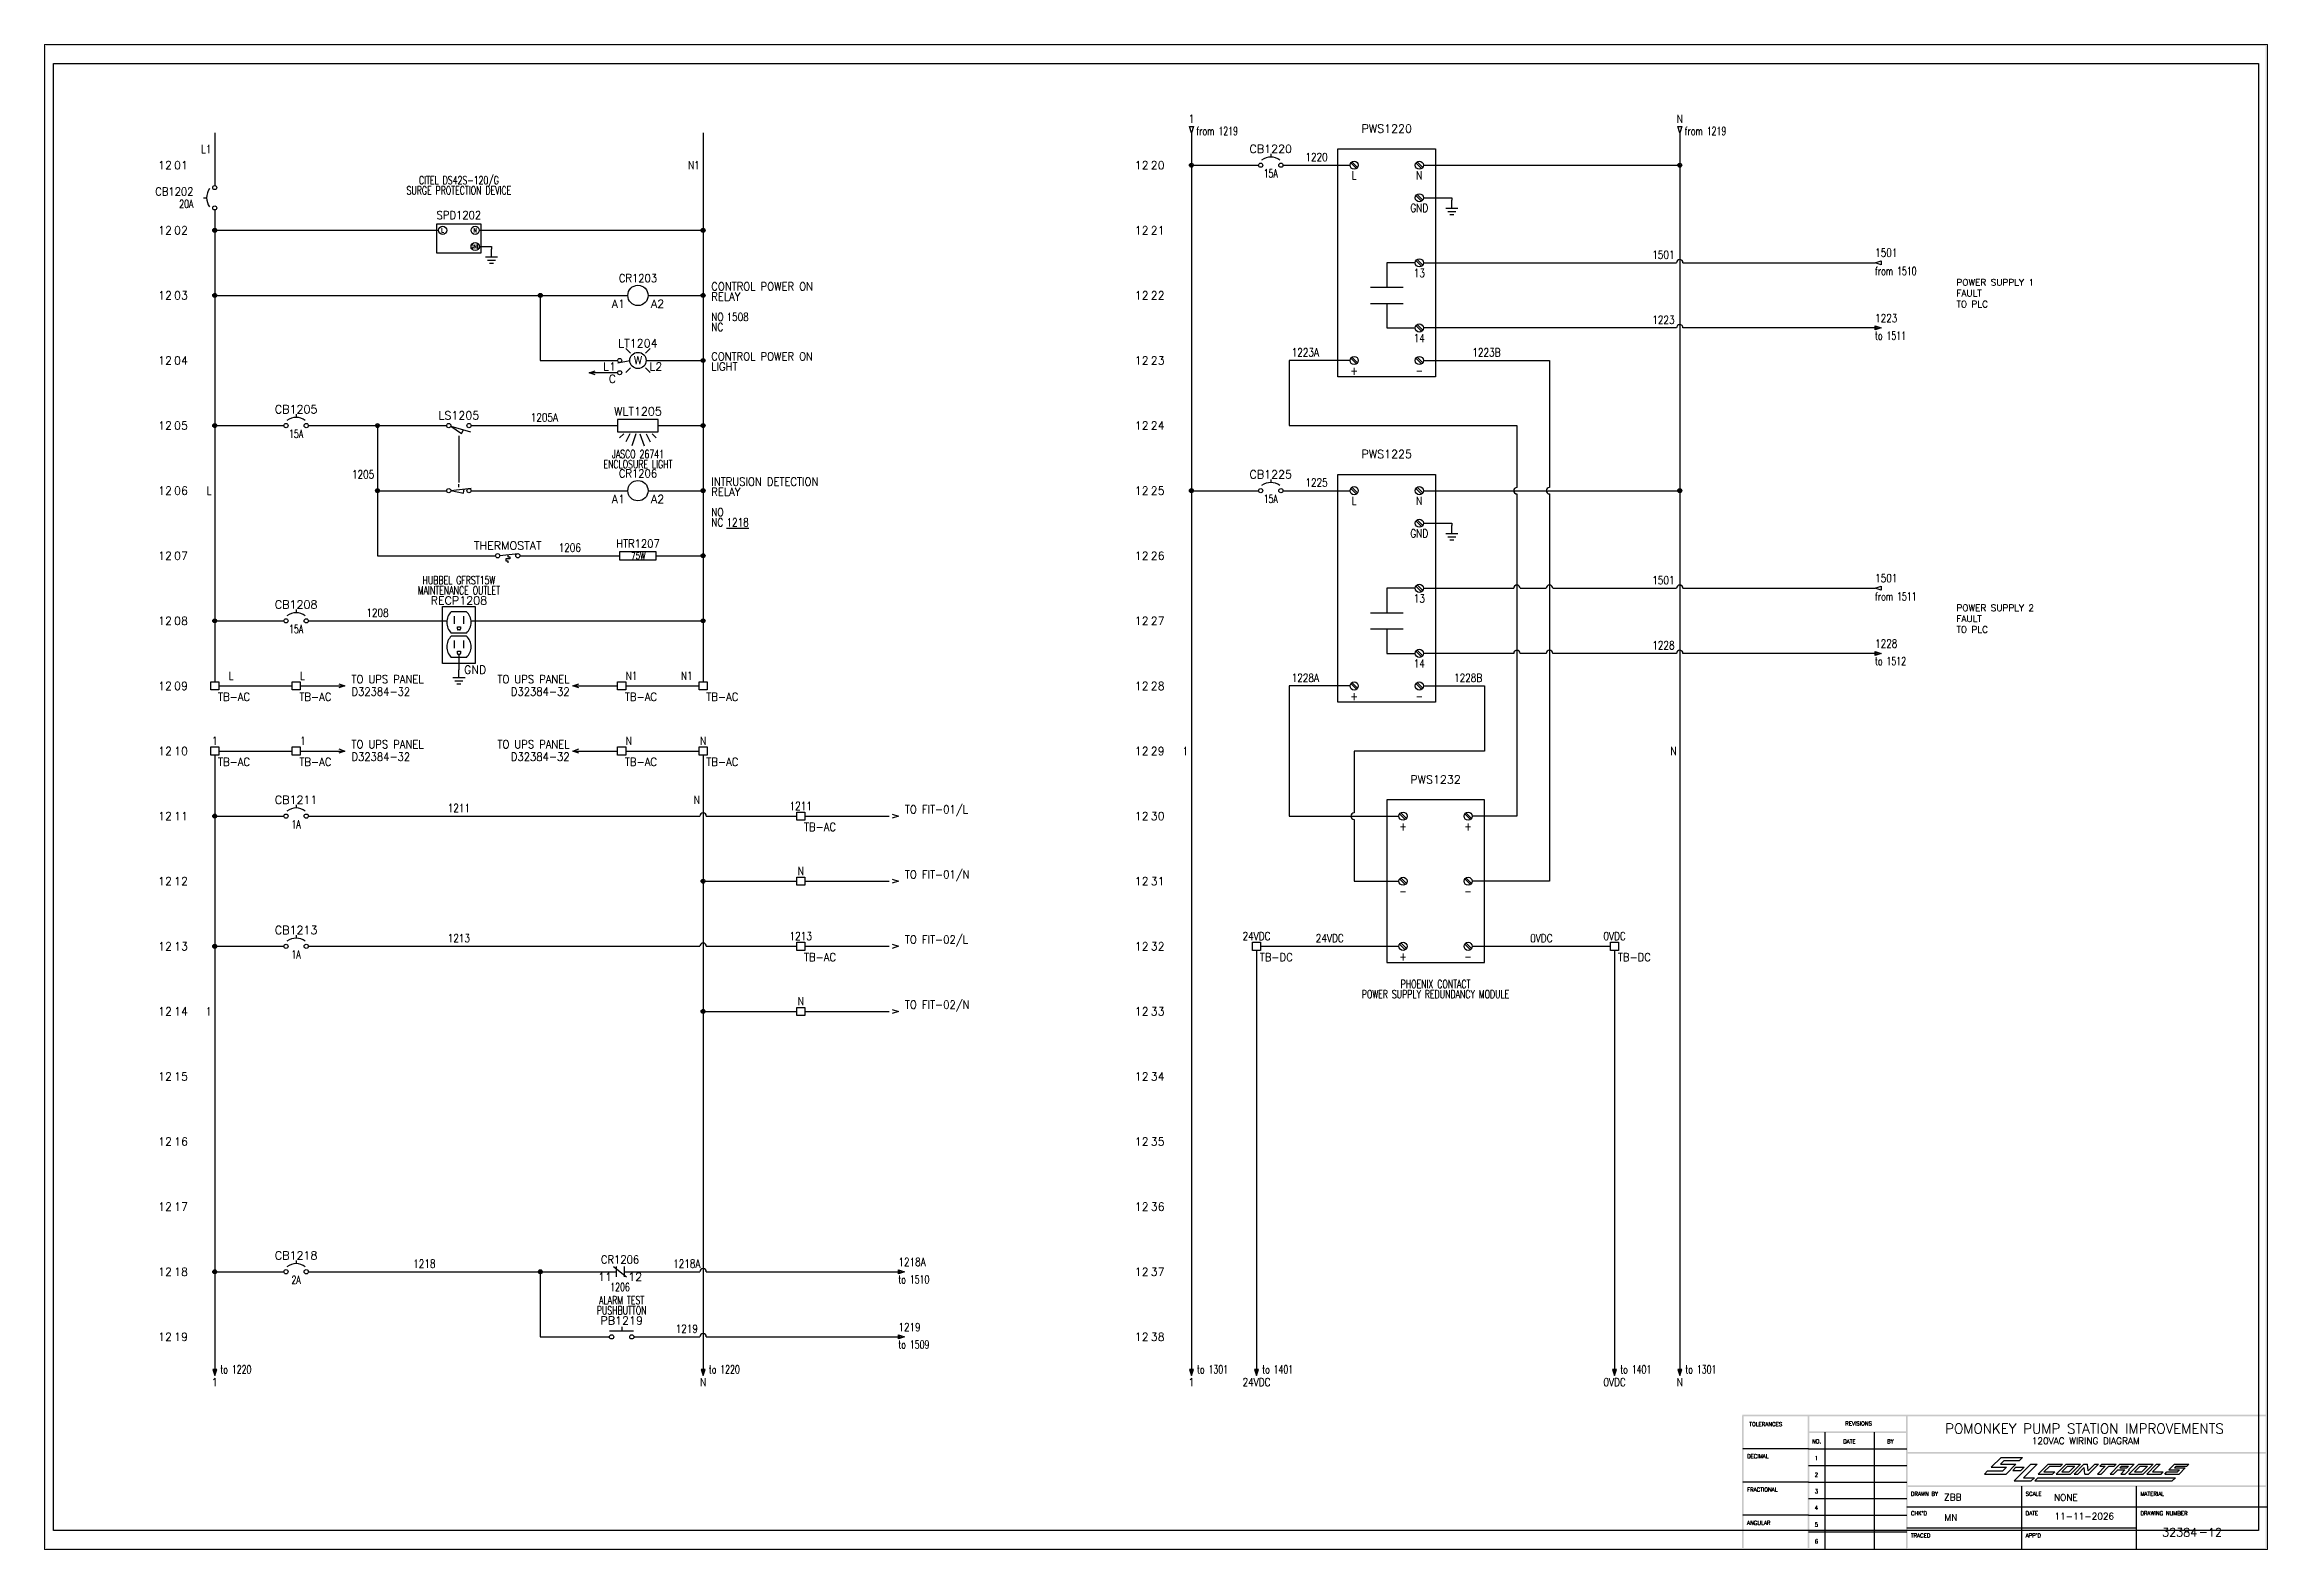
# Paper-space layout 'Layout1' of a CAD drawing. Header units: inches. Extents: x 0.31 to 9.8, y 0.76 to 7.19.
# The model-space entities are those that its viewports show. They can reach past a viewport. Long polylines and large blocks are cut down to what shows.
import ezdxf
from ezdxf.enums import TextEntityAlignment as Align

# ---------------------------------------------------------------- set-up
doc = ezdxf.new("R2010")
doc.units = ezdxf.units.IN
doc.header["$LTSCALE"] = 0.5
doc.header["$MEASUREMENT"] = 0
doc.linetypes.add('HIDDEN2', pattern=[0.1875, 0.125, -0.0625])
for name, color, linetype in [('DESC', 150, 'Continuous'), ('LINK', 9, 'Continuous'), ('MISC', 7, 'Continuous'), ('SYMS', 7, 'Continuous'), ('TAGFIXED', 7, 'Continuous'), ('TAGS', 150, 'Continuous'), ('TERMS', 123, 'Continuous'), ('WIREFIXED', 7, 'Continuous'), ('WIRENO', 72, 'Continuous'), ('WIREREF', 52, 'Continuous'), ('WIREREF_DEST', 52, 'Continuous'), ('WIRES', 7, 'Continuous'), ('XREF', 7, 'Continuous'), ('XREFCHILD', 134, 'Continuous')]:
    doc.layers.add(name, color=color, linetype=linetype)
doc.layers.add('VIEWPORTS', color=10, linetype='Continuous', plot=False)
doc.styles.add('ROMANS', font='ROMANS')
doc.styles.get("Standard").update_dxf_attribs({"font": 'romans.shx'})
doc.styles.add('WD', font='romans.shx')

psp = doc.layouts.get("Layout1")

msp = doc.modelspace()

# ---------------------------------------------------------------- texts
at = {"style": 'WD'}
for p in [(1.844, 20), (16.844, 20), (1.844, 19), (16.844, 19), (1.844, 18), (16.844, 18), (1.844, 17), (16.844, 17), (1.844, 16), (16.844, 16), (1.844, 15), (16.844, 15), (1.844, 14), (16.844, 14), (1.844, 13), (16.844, 13), (1.844, 12), (16.844, 12), (1.844, 11), (16.844, 11), (1.844, 10), (16.844, 10), (1.844, 9), (16.844, 9), (1.844, 8), (16.844, 8), (1.844, 7), (16.844, 7), (1.844, 6), (16.844, 6), (1.844, 5), (16.844, 5), (1.844, 4), (16.844, 4), (1.844, 3), (16.844, 3)]:
    msp.add_text('12', height=0.125, dxfattribs=at).set_placement(p, align=Align.MIDDLE_RIGHT)
for s, p in [('02', (1.875, 20)), ('21', (16.875, 20)), ('03', (1.875, 19)), ('22', (16.875, 19)), ('04', (1.875, 18)), ('23', (16.875, 18)), ('05', (1.875, 17)), ('24', (16.875, 17)), ('06', (1.875, 16)), ('25', (16.875, 16)), ('07', (1.875, 15)), ('26', (16.875, 15)), ('08', (1.875, 14)), ('27', (16.875, 14)), ('09', (1.875, 13)), ('28', (16.875, 13)), ('10', (1.875, 12)), ('29', (16.875, 12)), ('11', (1.875, 11)), ('30', (16.875, 11)), ('12', (1.875, 10)), ('31', (16.875, 10)), ('13', (1.875, 9)), ('32', (16.875, 9)), ('14', (1.875, 8)), ('33', (16.875, 8)), ('15', (1.875, 7)), ('34', (16.875, 7)), ('16', (1.875, 6)), ('35', (16.875, 6)), ('17', (1.875, 5)), ('36', (16.875, 5)), ('18', (1.875, 4)), ('37', (16.875, 4)), ('19', (1.875, 3)), ('38', (16.875, 3))]:
    msp.add_text(s, height=0.125, dxfattribs=at).set_placement(p, align=Align.MIDDLE_LEFT)
at = {"char_height": 0.1, "attachment_point": 1}
for s, insert in [('POWER SUPPLY 1\\PFAULT\\PTO PLC', (29.25, 19.25)), ('POWER SUPPLY 2\\PFAULT\\PTO PLC', (29.25, 14.25))]:
    msp.add_mtext_dynamic_manual_height_columns(s, width=1.75, gutter_width=0.5, heights=[0], dxfattribs=dict(at, insert=insert))

# ---------------------------------------------------------------- blocks, each defined once
blk = doc.blocks.new('LOGO')
at = {"color": 4}
for p, q in [((1.288, 0.284), (1.438, 0.432)), ((1.43, 0.331), (1.485, 0.386)), ((1.438, 0.432), (1.766, 0.432)), ((1.485, 0.386), (1.718, 0.386)), ((1.718, 0.386), (1.766, 0.432)), ((1.185, 0.182), (1.232, 0.229)), ((1.185, 0.182), (1.513, 0.182)), ((1.232, 0.229), (1.466, 0.229)), ((1.288, 0.284), (1.521, 0.284)), ((1.43, 0.331), (1.663, 0.331)), ((1.466, 0.229), (1.521, 0.284)), ((1.513, 0.182), (1.663, 0.331)), ((1.617, 0.237), (1.665, 0.284)), ((1.617, 0.237), (1.74, 0.237)), ((1.638, 0.081), (1.891, 0.331)), ((1.638, 0.081), (1.898, 0.081)), ((1.665, 0.284), (1.788, 0.284)), ((1.74, 0.237), (1.788, 0.284)), ((1.78, 0.128), (1.986, 0.331)), ((1.78, 0.128), (1.946, 0.128)), ((1.891, 0.331), (1.986, 0.331)), ((1.898, 0.081), (1.946, 0.128)), ((1.953, 0.081), (2, 0.128)), ((1.953, 0.081), (4.049, 0.081)), ((2, 0.128), (2.176, 0.128)), ((2.169, 0.128), (4.097, 0.128)), ((4.049, 0.081), (4.097, 0.128))]:
    blk.add_line(p, q, dxfattribs=at)
at = {"color": 6}
for p, q in [((2.005, 0.182), (2.155, 0.331)), ((2.005, 0.182), (2.224, 0.182)), ((2.092, 0.214), (2.179, 0.3)), ((2.092, 0.214), (2.256, 0.214)), ((2.155, 0.331), (2.374, 0.331)), ((2.179, 0.3), (2.343, 0.3)), ((2.224, 0.182), (2.256, 0.214)), ((2.279, 0.182), (2.429, 0.331)), ((2.279, 0.182), (2.498, 0.182)), ((2.343, 0.3), (2.374, 0.331)), ((2.365, 0.214), (2.452, 0.3)), ((2.365, 0.214), (2.475, 0.214)), ((2.429, 0.331), (2.648, 0.331)), ((2.452, 0.3), (2.561, 0.3)), ((2.475, 0.214), (2.561, 0.3)), ((2.498, 0.182), (2.648, 0.331)), ((2.552, 0.182), (2.702, 0.331)), ((2.552, 0.182), (2.607, 0.182)), ((2.607, 0.182), (2.707, 0.282)), ((2.702, 0.331), (2.757, 0.331)), ((2.716, 0.182), (2.707, 0.282)), ((2.716, 0.182), (2.771, 0.182)), ((2.766, 0.232), (2.757, 0.331)), ((2.766, 0.232), (2.866, 0.331)), ((2.771, 0.182), (2.921, 0.331)), ((2.866, 0.331), (2.921, 0.331)), ((2.908, 0.182), (3.026, 0.3)), ((2.908, 0.182), (2.962, 0.182)), ((2.944, 0.3), (2.976, 0.331)), ((2.944, 0.3), (3.026, 0.3)), ((2.962, 0.182), (3.081, 0.3)), ((2.976, 0.331), (3.194, 0.331)), ((3.081, 0.3), (3.163, 0.3)), ((3.099, 0.182), (3.249, 0.331)), ((3.099, 0.182), (3.154, 0.182)), ((3.154, 0.182), (3.217, 0.245)), ((3.163, 0.3), (3.194, 0.331)), ((3.217, 0.245), (3.326, 0.245)), ((3.249, 0.331), (3.468, 0.331)), ((3.249, 0.276), (3.272, 0.3)), ((3.249, 0.276), (3.358, 0.276)), ((3.263, 0.182), (3.326, 0.245)), ((3.263, 0.182), (3.332, 0.182)), ((3.272, 0.3), (3.382, 0.3)), ((3.332, 0.182), (3.395, 0.245)), ((3.358, 0.276), (3.382, 0.3)), ((3.381, 0.245), (3.468, 0.331)), ((3.381, 0.245), (3.395, 0.245)), ((3.386, 0.182), (3.536, 0.331)), ((3.386, 0.182), (3.605, 0.182)), ((3.473, 0.214), (3.559, 0.3)), ((3.473, 0.214), (3.582, 0.214)), ((3.536, 0.331), (3.755, 0.331)), ((3.559, 0.3), (3.669, 0.3)), ((3.582, 0.214), (3.669, 0.3)), ((3.605, 0.182), (3.755, 0.331)), ((3.66, 0.182), (3.81, 0.331)), ((3.66, 0.182), (3.878, 0.182)), ((3.746, 0.214), (3.864, 0.331)), ((3.746, 0.214), (3.91, 0.214)), ((3.81, 0.331), (3.864, 0.331)), ((3.878, 0.182), (3.91, 0.214)), ((3.933, 0.182), (3.965, 0.214)), ((3.933, 0.182), (4.152, 0.182)), ((3.965, 0.214), (4.129, 0.214)), ((3.996, 0.245), (4.083, 0.331)), ((3.996, 0.245), (4.16, 0.245)), ((4.037, 0.245), (4.147, 0.245)), ((4.083, 0.331), (4.302, 0.331)), ((4.083, 0.276), (4.106, 0.3)), ((4.083, 0.276), (4.178, 0.276)), ((4.083, 0.276), (4.247, 0.276)), ((4.106, 0.3), (4.27, 0.3)), ((4.129, 0.214), (4.16, 0.245)), ((4.152, 0.182), (4.247, 0.276)), ((4.27, 0.3), (4.302, 0.331))]:
    blk.add_line(p, q, dxfattribs=at)
blk = doc.blocks.new('S&L Title Block V2')
at = {"color": 2}
for p, q in [((27.15, 1.763), (27.15, 0.012)), ((27.9, 1.763), (27.9, 0.012)), ((26.9, 1.513), (25.9, 1.513)), ((26.9, 1.513), (28.4, 1.513)), ((26.9, 1.013), (25.9, 1.013)), ((26.9, 1.263), (28.4, 1.263)), ((26.9, 1.013), (28.4, 1.013)), ((26.9, 0.763), (28.4, 0.763)), ((30.15, 0.95), (30.15, 0.012)), ((31.9, 0.95), (31.9, 0.012)), ((26.9, 0.513), (25.9, 0.513)), ((26.9, 0.513), (28.4, 0.513)), ((28.4, 0.638), (33.9, 0.638)), ((26.9, 0.263), (28.4, 0.263)), ((28.4, 0.325), (31.9, 0.325)), ((28.4, 0.012), (28.4, 0.012))]:
    blk.add_line(p, q, dxfattribs=at)
for points in [[(0, 22.587), (0.025, 22.562), (33.9, 22.587), (33.875, 22.562)], [(0, 0), (0.025, 0.025), (0, 22.587), (0.025, 22.562)], [(33.9, 22.587), (33.875, 22.562), (33.9, 0.012), (33.875, 0.012)], [(25.887, 2.025), (25.912, 2), (33.9, 2.025), (33.9, 2)], [(25.887, 0.012), (25.912, 0.012), (25.887, 2.013), (25.912, 2.013)], [(26.887, 0.012), (26.912, 0.012), (26.887, 2.013), (26.912, 2.013)], [(28.387, 0.012), (28.412, 0.012), (28.387, 2.013), (28.412, 2.013)], [(26.9, 1.775), (26.9, 1.75), (28.4, 1.775), (28.4, 1.75)], [(28.4, 1.463), (28.4, 1.438), (33.9, 1.463), (33.9, 1.438)], [(28.4, 0.963), (28.4, 0.938), (33.9, 0.963), (33.9, 0.938)], [(33.888, 0), (33.888, 0.025), (0, 0), (0.025, 0.025)]]:
    blk.add_trace(points, dxfattribs=at)
at = {"color": 2, "linetype": 'Continuous'}
blk.add_blockref('LOGO', (28.4, 0.95), dxfattribs=at)
at = {"color": 2, "style": 'ROMANS'}
for s, p in [('TOLERANCES', (26.249, 1.851)), ('REVISIONS', (27.665, 1.861)), ('NO.', (27.025, 1.593)), ('DATE', (27.525, 1.593)), ('BY', (28.15, 1.593))]:
    blk.add_text(s, height=0.06, dxfattribs=at).set_placement(p, align=Align.CENTER)
for s, p in [('DECIMAL', (25.964, 1.369)), ('1', (26.995, 1.343)), ('2', (26.995, 1.093)), ('FRACTIONAL', (25.964, 0.869)), ('3', (26.995, 0.843)), ('DRAWN BY', (28.462, 0.806)), ('SCALE', (30.212, 0.806)), ('MATERIAL', (31.962, 0.806)), ('ANGULAR', (25.964, 0.369)), ('4', (26.995, 0.593)), ('5', (26.995, 0.343)), ("CHK'D", (28.462, 0.513)), ('DATE', (30.212, 0.513)), ('DRAWING NUMBER', (31.962, 0.513)), ('6', (26.995, 0.093)), ('TRACED', (28.462, 0.181)), ("APP'D", (30.212, 0.181))]:
    blk.add_text(s, height=0.06, dxfattribs=at).set_placement(p)
blk.add_text('-', height=0.125).set_placement((32.921, 0.2), align=Align.CENTER)
for tag, height, p in [('TITLE#1', 0.15, (31.11, 1.739)), ('TITLE#2', 0.1, (31.129, 1.58))]:
    blk.add_attdef(tag, text='', height=height).set_placement(p, align=Align.CENTER)
for tag, p, height in [('DRAWNBY', (28.968, 0.735), 0.1), ('SCALE', (30.644, 0.731), 0.1), ('CHKBY', (28.975, 0.429), 0.1), ('DATE', (30.653, 0.449), 0.1), ('SH#', (32.993, 0.197), 0.125)]:
    blk.add_attdef(tag, p, '', height=height)
blk.add_attdef('JOB#', text='', height=0.125).set_placement((32.83, 0.195), align=Align.RIGHT)
at = {"flags": 9}
blk.add_attdef('WD_TB', (0, 0), '', height=0.1, dxfattribs=at)
blk = doc.blocks.new('WD_MLRH6')
at = {"style": 'WD'}
blk.add_attdef('SHEET', text='', height=0.125, dxfattribs=at).set_placement((-0.656, 0), align=Align.MIDDLE_RIGHT)
blk.add_attdef('RUNGFIRST', text='', height=0.125, dxfattribs=at).set_placement((-0.625, 0), align=Align.MIDDLE_LEFT)
at = {"style": 'WD', "flags": 1}
for tag, p in [('WIRE-START', (-0.25, -0.356)), ('RUNGHORV', (-0.25, -0.127)), ('WIREMODE', (-0.25, -0.281)), ('RUNGDIST', (-0.25, -0.2)), ('RUNGCNT', (-0.25, -0.237)), ('RUNGINC', (-0.25, -0.163)), ('WIREFMT', (-0.25, -0.321)), ('WIRE-GSUF', (-0.25, -0.396)), ('PH3SPACE', (-0.25, -0.437))]:
    blk.add_attdef(tag, text='', height=0.025, dxfattribs=at).set_placement(p, align=Align.RIGHT)
blk = doc.blocks.new('WDDOT')
for radius in [0.03, 0.0187, 0.00929]:
    blk.add_circle((0, 0), radius)
blk = doc.blocks.new('VCB1')
blk.add_line((-0.171, 0), (-0.125, 0))
for centre in [(0, 0.156), (0, -0.156)]:
    blk.add_circle(centre, 0.0312)
blk.add_arc((0.109, 0), 0.234, 143.1301, 216.8699)
at = {"style": 'WD'}
for tag, width, p in [('INST', 0.7, (-0.328, 0.406)), ('LOC', 0.7, (-0.328, 0.219)), ('TAG1', 0.9, (-0.326, 0.033)), ('RATING1', 0.7, (-0.328, -0.156)), ('DESC1', 0.7, (-0.324, -0.344)), ('DESC2', 0.7, (-0.324, -0.531))]:
    blk.add_attdef(tag, text='', height=0.125, dxfattribs=dict(at, width=width)).set_placement(p, align=Align.RIGHT)
for tag, height, flags, p in [('TERM01', 0.125, 8, (-0.055, 0.207)), ('CONTACT', 0.01, 9, (-0.129, -0.129)), ('FAMILY', 0.01, 9, (-0.142, -0.036)), ('MFG', 0.01, 9, (-0.142, -0.088)), ('CAT', 0.01, 9, (-0.142, -0.073))]:
    blk.add_attdef(tag, text='', height=height, dxfattribs=dict(at, flags=flags)).set_placement(p, align=Align.RIGHT)
for tag, p in [('X4LINK', (-0.266, 0)), ('X1LINK', (0, 0))]:
    blk.add_attdef(tag, p, '', height=0.01, dxfattribs=at)
at = {"style": 'WD', "flags": 1}
for tag, p in [('X2TERM01', (0, 0.188)), ('X8TERM02', (0, -0.188))]:
    blk.add_attdef(tag, p, '', height=0.0125, dxfattribs=at)
at = {"style": 'WD', "width": 0.7}
blk.add_attdef('XREF', (0.188, -0.062), '', height=0.125, dxfattribs=at)
at = {"style": 'WD', "flags": 8}
blk.add_attdef('TERM02', text='', height=0.125, dxfattribs=at).set_placement((-0.041, -0.213), align=Align.TOP_RIGHT)
at = {"style": 'WD', "flags": 9}
blk.add_attdef('ASSYCODE', text='', height=0.01, dxfattribs=at).set_placement((-0.153, -0.106), align=Align.CENTER)
blk = doc.blocks.new('HDV1T7')
for p, q in [((0.344, 0.094), (-0.344, 0.094)), ((-0.344, 0.094), (-0.344, -0.344)), ((0.344, -0.344), (0.344, 0.094)), ((-0.344, -0.344), (0.344, -0.344))]:
    blk.add_line(p, q)
for centre in [(-0.25, 0), (0.25, 0), (0.25, -0.25)]:
    blk.add_circle(centre, 0.0625)
at = {"style": 'WD'}
for tag, width, p in [('INST', 0.7, (0.006, 0.497)), ('LOC', 0.7, (0.006, 0.327)), ('TAG1', 0.9, (0, 0.171)), ('RATING2', 0.7, (0, -0.219)), ('DESC1', 0.7, (0, -0.543)), ('DESC2', 0.7, (0, -0.699)), ('XREF', 0.7, (0, -0.856))]:
    blk.add_attdef(tag, text='', height=0.125, dxfattribs=dict(at, width=width)).set_placement(p, align=Align.CENTER)
at = {"linetype": 'Continuous', "style": 'WD', "width": 0.8, "flags": 8}
for tag, p in [('TERM01', (-0.25, 0)), ('TERM02', (0.25, 0)), ('TERM03', (0.25, -0.25))]:
    blk.add_attdef(tag, text='', height=0.0625, dxfattribs=at).set_placement(p, align=Align.MIDDLE)
at = {"style": 'WD', "flags": 1}
for tag, p in [('X4TERM01', (-0.312, 0)), ('X2TERM01', (-0.25, 0.062)), ('X2TERM02', (0.25, 0.062)), ('X1TERM02', (0.312, 0)), ('X8TERM03', (0.25, -0.312)), ('X1TERM03', (0.312, -0.25))]:
    blk.add_attdef(tag, p, '', height=0.0125, dxfattribs=at)
at = {"style": 'WD', "width": 0.7}
blk.add_attdef('RATING1', text='', height=0.125, dxfattribs=at).set_placement((0, 0), align=Align.MIDDLE)
at = {"linetype": 'Continuous', "style": 'WD', "flags": 9}
blk.add_attdef('ASSYCODE', text='', height=0.01, dxfattribs=at).set_placement((0, 0.078), align=Align.CENTER)
at = {"style": 'WD', "flags": 9}
blk.add_attdef('FAMILY', text='', height=0.01, dxfattribs=at).set_placement((-0.005, 0.139), align=Align.CENTER)
at = {"linetype": 'Continuous', "style": 'WD', "flags": 1}
for tag, p in [('MFG', (0, 0.109)), ('CAT', (0, 0.128))]:
    blk.add_attdef(tag, text='', height=0.01, dxfattribs=at).set_placement(p, align=Align.MIDDLE)
blk = doc.blocks.new('VGND2')
for p, q in [((0, -0.125), (0, 0)), ((0.09375, -0.125), (-0.09375, -0.125)), ((-0.0625, -0.171875), (0.0625, -0.171875)), ((-0.03125, -0.21875), (0.03125, -0.21875))]:
    blk.add_line(p, q)
at = {"style": 'WD', "flags": 1}
for tag in ['ASSYCODE', 'X2TERM01', 'CAT', 'FAMILY', 'MFG']:
    blk.add_attdef(tag, (0, 0), '', height=0.01, dxfattribs=at)
at = {"style": 'WD', "width": 0.8}
for tag, p in [('INST', (0.15625, 0.125)), ('LOC', (0.15625, -0.03125)), ('TAG1', (0.15625, -0.1875)), ('DESC1', (0.15625, -0.34375)), ('DESC2', (0.15625, -0.5))]:
    blk.add_attdef(tag, text='', height=0.125, dxfattribs=at).set_placement(p, align=Align.MIDDLE_LEFT)
blk = doc.blocks.new('HCR1')
blk.add_circle((0, 0), 0.156)
at = {"style": 'WD'}
for tag, width, p in [('INST', 0.7, (0.006, 0.528)), ('LOC', 0.7, (0.006, 0.359)), ('TAG1', 0.9, (0, 0.202))]:
    blk.add_attdef(tag, text='', height=0.125, dxfattribs=dict(at, width=width)).set_placement(p, align=Align.CENTER)
at = {"style": 'WD', "flags": 1}
for tag, p in [('X4TERM01', (-0.156, 0)), ('X1TERM02', (0.156, 0))]:
    blk.add_attdef(tag, p, '', height=0.0125, dxfattribs=at)
at = {"linetype": 'Continuous', "style": 'WD', "flags": 9}
blk.add_attdef('ASSYCODE', text='', height=0.01, dxfattribs=at).set_placement((0, 0.125), align=Align.CENTER)
at = {"style": 'WD', "flags": 9}
blk.add_attdef('FAMILY', text='', height=0.01, dxfattribs=at).set_placement((-0.005, 0.17), align=Align.CENTER)
at = {"linetype": 'Continuous', "style": 'WD', "flags": 1}
for tag, p in [('MFG', (0, 0.14)), ('CAT', (0, 0.159))]:
    blk.add_attdef(tag, text='', height=0.01, dxfattribs=at).set_placement(p, align=Align.MIDDLE)
at = {"style": 'WD'}
for tag, p, width in [('DESC1', (1.126, 0.076), 0.9), ('DESC2', (1.126, -0.081), 0.9), ('DESC3', (1.126, -0.237), 0.9), ('XREFNO', (1.359, -0.393), 0.8), ('XREFNC', (1.359, -0.549), 0.8)]:
    blk.add_attdef(tag, p, '', height=0.125, dxfattribs=dict(at, width=width))
at = {"linetype": 'Continuous', "style": 'WD'}
blk.add_attdef('TERM01', text='', height=0.125, dxfattribs=at).set_placement((-0.2, -0.066), align=Align.TOP_RIGHT)
blk.add_attdef('TERM02', text='', height=0.125, dxfattribs=at).set_placement((0.2, -0.066), align=Align.TOP_LEFT)
at = {"style": 'WD', "width": 0.8, "flags": 8}
for tag, p in [('NO', (1.126, -0.393)), ('NC', (1.126, -0.549))]:
    blk.add_attdef(tag, p, '', height=0.125, dxfattribs=at)
blk = doc.blocks.new('HLT1WP')
for p, q in [((-0.115, 0.115), (-0.186, 0.186)), ((0.115, 0.115), (0.186, 0.186)), ((-0.125, -0.003), (-0.31, -0.043)), ((-0.115, -0.115), (-0.186, -0.186)), ((0.115, -0.115), (0.186, -0.186))]:
    blk.add_line(p, q)
for centre, radius in [((-0.281, 0), 0.0312), ((0, 0), 0.125), ((-0.281, -0.188), 0.0312)]:
    blk.add_circle(centre, radius)
at = {"style": 'WD', "width": 0.7}
for tag, p in [('INST', (0.006, 0.528)), ('LOC', (0.006, 0.359))]:
    blk.add_attdef(tag, text='', height=0.125, dxfattribs=at).set_placement(p, align=Align.CENTER)
at = {"style": 'WD', "flags": 1}
for tag, p in [('X4TERM01', (-0.312, 0)), ('X1TERM02', (0.125, 0)), ('X4TERM03', (-0.312, -0.188))]:
    blk.add_attdef(tag, p, '', height=0.0125, dxfattribs=at)
at = {"style": 'WD'}
for tag, p in [('COLOR', (0, -0.058)), ('TAG1', (0, 0.202))]:
    blk.add_attdef(tag, text='', height=0.125, dxfattribs=at).set_placement(p, align=Align.CENTER)
at = {"linetype": 'Continuous', "style": 'WD', "flags": 9}
blk.add_attdef('ASSYCODE', text='', height=0.01, dxfattribs=at).set_placement((0.001, 0.094), align=Align.CENTER)
at = {"style": 'WD', "flags": 9}
blk.add_attdef('FAMILY', text='', height=0.01, dxfattribs=at).set_placement((-0.005, 0.161), align=Align.CENTER)
at = {"linetype": 'Continuous', "style": 'WD', "flags": 1}
for tag, p in [('MFG', (0, 0.121)), ('CAT', (0, 0.14))]:
    blk.add_attdef(tag, text='', height=0.01, dxfattribs=at).set_placement(p, align=Align.MIDDLE)
at = {"style": 'WD'}
for tag, p, width in [('DESC1', (1.125, 0), 0.9), ('WDTAGALT', (1.125, -0.312), 0.7)]:
    blk.add_attdef(tag, p, '', height=0.125, dxfattribs=dict(at, width=width))
at = {"linetype": 'Continuous', "style": 'WD', "flags": 8}
for tag, p in [('TERM01', (-0.338, -0.031)), ('TERM03', (-0.338, -0.219))]:
    blk.add_attdef(tag, text='', height=0.125, dxfattribs=at).set_placement(p, align=Align.TOP_RIGHT)
blk.add_attdef('TERM02', text='', height=0.125, dxfattribs=at).set_placement((0.175, -0.031), align=Align.TOP_LEFT)
at = {"style": 'WD', "width": 0.9}
blk.add_attdef('DESC2', text='', height=0.125, dxfattribs=at).set_placement((1.125, -0.031), align=Align.TOP_LEFT)
blk = doc.blocks.new('HA1X3')
for p, q in [((0, 0), (0.09375, 0.03125)), ((0.09375, -0.03125), (0, 0))]:
    blk.add_line(p, q)
at = {"style": 'WD', "width": 0.9}
blk.add_attdef('DESC1', text='', height=0.125, dxfattribs=at).set_placement((-0.05, 0.0406), align=Align.RIGHT)
at = {"style": 'WD', "flags": 1}
blk.add_attdef('X1TERM01', (0, 0), '', height=0.01, dxfattribs=at)
at = {"style": 'WD', "width": 0.9}
blk.add_attdef('DESC2', text='', height=0.125, dxfattribs=at).set_placement((-0.05, -0.025), align=Align.TOP_RIGHT)
blk = doc.blocks.new('HLT1ENC')
for p, q in [((-0.312, 0.094), (-0.312, -0.094)), ((0.312, 0.094), (-0.312, 0.094)), ((0.312, -0.094), (0.312, 0.094)), ((-0.312, -0.094), (0.312, -0.094)), ((-0.219, -0.125), (-0.281, -0.188)), ((-0.125, -0.125), (-0.188, -0.25)), ((-0.031, -0.125), (-0.094, -0.312)), ((0.031, -0.125), (0.094, -0.312)), ((0.125, -0.125), (0.188, -0.25)), ((0.219, -0.125), (0.281, -0.188))]:
    blk.add_line(p, q)
at = {"style": 'WD', "width": 0.7}
for tag, p in [('INST', (0, 0.469)), ('LOC', (0, 0.312)), ('DESC1', (0, -0.5)), ('DESC2', (0, -0.656))]:
    blk.add_attdef(tag, text='', height=0.125, dxfattribs=at).set_placement(p, align=Align.CENTER)
at = {"style": 'WD'}
for tag, p in [('RATING1', (0, -0.062)), ('TAG1', (0, 0.156))]:
    blk.add_attdef(tag, text='', height=0.125, dxfattribs=at).set_placement(p, align=Align.CENTER)
for tag, p, height, flags in [('X4TERM01', (-0.312, 0), 0.0125, 1), ('X1TERM02', (0.312, 0), 0.0125, 1), ('FAMILY', (0.33, 0.152), 0.01, 9)]:
    blk.add_attdef(tag, p, '', height=height, dxfattribs=dict(at, flags=flags))
at = {"linetype": 'Continuous', "style": 'WD', "flags": 9}
for tag, p in [('ASSYCODE', (0.355, 0.071)), ('MFG', (0.353, 0.089)), ('CAT', (0.355, 0.108))]:
    blk.add_attdef(tag, text='', height=0.01, dxfattribs=at).set_placement(p, align=Align.CENTER)
at = {"style": 'WD', "width": 0.7, "flags": 8}
blk.add_attdef('TERM01', text='', height=0.125, dxfattribs=at).set_placement((-0.406, -0.031), align=Align.TOP_RIGHT)
at = {"linetype": 'Continuous', "style": 'WD', "flags": 8}
blk.add_attdef('TERM02', text='', height=0.125, dxfattribs=at).set_placement((0.406, -0.031), align=Align.TOP_LEFT)
blk = doc.blocks.new('HCB1')
blk.add_line((0, 0.173), (0, 0.126))
for centre in [(-0.155, 0), (0.155, 0)]:
    blk.add_circle(centre, 0.0322)
blk.add_arc((0, -0.109), 0.234, 53.1301, 126.8699)
at = {"style": 'WD', "width": 0.7}
for tag, p in [('INST', (0, 0.826)), ('LOC', (0, 0.656)), ('DESC1', (0, 0.5)), ('DESC2', (0, 0.344)), ('RATING1', (0, -0.188)), ('XREF', (0, -0.344))]:
    blk.add_attdef(tag, text='', height=0.125, dxfattribs=at).set_placement(p, align=Align.CENTER)
at = {"style": 'WD'}
blk.add_attdef('TAG1', text='', height=0.125, dxfattribs=at).set_placement((0, 0.188), align=Align.CENTER)
for tag, p, height, flags in [('X4TERM01', (-0.188, 0), 0.0125, 1), ('X1TERM02', (0.188, 0), 0.0125, 1), ('FAMILY', (0.205, 0.152), 0.01, 9), ('CONTACT', (0.205, 0.133), 0.01, 9)]:
    blk.add_attdef(tag, p, '', height=height, dxfattribs=dict(at, flags=flags))
for tag, p in [('X2LINK', (0, 0.219)), ('X8LINK', (0, 0))]:
    blk.add_attdef(tag, p, '', height=0.01, dxfattribs=at)
at = {"linetype": 'Continuous', "style": 'WD', "flags": 9}
for tag, p in [('ASSYCODE', (0.219, 0.062)), ('MFG', (0.228, 0.089)), ('CAT', (0.23, 0.108))]:
    blk.add_attdef(tag, text='', height=0.01, dxfattribs=at).set_placement(p, align=Align.CENTER)
at = {"linetype": 'Continuous', "style": 'WD', "flags": 8}
blk.add_attdef('TERM01', text='', height=0.125, dxfattribs=at).set_placement((-0.25, -0.031), align=Align.TOP_RIGHT)
blk.add_attdef('TERM02', text='', height=0.125, dxfattribs=at).set_placement((0.25, -0.031), align=Align.TOP_LEFT)
blk = doc.blocks.new('HLS11')
at = {"linetype": 'Continuous'}
for p, q in [((-0.125, -0.01), (0.041, -0.124)), ((-0.125, -0.01), (0.179, -0.097)), ((0.041, -0.124), (0.073, -0.067))]:
    blk.add_line(p, q, dxfattribs=at)
for centre in [(-0.155, 0), (0.155, 0)]:
    blk.add_circle(centre, 0.0322)
at = {"style": 'WD', "width": 0.7}
for tag, p in [('INST', (0, 0.719)), ('LOC', (0, 0.562)), ('DESC1', (0, 0.406)), ('DESC2', (0, 0.25)), ('WDTAGALT', (0.006, -0.438)), ('XREF', (0, -0.299))]:
    blk.add_attdef(tag, text='', height=0.125, dxfattribs=at).set_placement(p, align=Align.CENTER)
at = {"style": 'WD'}
blk.add_attdef('TAG1', text='', height=0.125, dxfattribs=at).set_placement((0, 0.094), align=Align.CENTER)
for tag, p, height, flags in [('X4TERM01', (-0.188, 0), 0.0125, 1), ('FAMILY', (0.038, 0.037), 0.01, 9), ('CONTACT', (0.038, 0.02), 0.01, 1), ('X1TERM02', (0.188, 0), 0.0125, 1)]:
    blk.add_attdef(tag, p, '', height=height, dxfattribs=dict(at, flags=flags))
for tag, p in [('X2LINK', (0, 0.031)), ('X8LINK', (0, -0.156))]:
    blk.add_attdef(tag, p, '', height=0.01, dxfattribs=at)
at = {"linetype": 'Continuous', "style": 'WD', "flags": 9}
for tag, p in [('CAT', (0.063, -0.007)), ('ASSYCODE', (0.062, -0.047)), ('MFG', (0.063, -0.027))]:
    blk.add_attdef(tag, text='', height=0.01, dxfattribs=at).set_placement(p, align=Align.CENTER)
at = {"linetype": 'Continuous', "style": 'WD', "flags": 8}
blk.add_attdef('TERM01', text='', height=0.125, dxfattribs=at).set_placement((-0.25, -0.031), align=Align.TOP_RIGHT)
blk.add_attdef('TERM02', text='', height=0.125, dxfattribs=at).set_placement((0.25, -0.031), align=Align.TOP_LEFT)
blk = doc.blocks.new('HRE1HT')
for p, q in [((-0.281, 0.062), (-0.281, -0.062)), ((0.281, 0.062), (-0.281, 0.062)), ((0.281, -0.062), (0.281, 0.062)), ((-0.281, -0.062), (0.281, -0.062))]:
    blk.add_line(p, q)
at = {"style": 'WD'}
for tag, width, p in [('INST', 0.7, (0, 0.464)), ('LOC', 0.7, (0, 0.294)), ('TAG1', 0.9, (0, 0.125)), ('DESC1', 0.9, (0, -0.374)), ('DESC2', 0.9, (0, -0.53))]:
    blk.add_attdef(tag, text='', height=0.125, dxfattribs=dict(at, width=width)).set_placement(p, align=Align.CENTER)
for tag, p, height, flags in [('X4TERM01', (-0.281, 0), 0.0125, 1), ('FAMILY', (0.205, 0.152), 0.01, 9), ('X1TERM02', (0.281, 0), 0.0125, 1)]:
    blk.add_attdef(tag, p, '', height=height, dxfattribs=dict(at, flags=flags))
at = {"style": 'WD', "width": 0.8}
for tag, p in [('RATING1', (0.006, 0)), ('RATING2', (0.006, -0.156))]:
    blk.add_attdef(tag, text='', height=0.1, dxfattribs=at).set_placement(p, align=Align.MIDDLE)
at = {"style": 'WD', "flags": 9}
for tag, p in [('ASSYCODE', (0.219, 0.062)), ('MFG', (0.228, 0.089)), ('CAT', (0.23, 0.108))]:
    blk.add_attdef(tag, text='', height=0.01, dxfattribs=at).set_placement(p, align=Align.CENTER)
at = {"style": 'WD', "flags": 8}
blk.add_attdef('TERM01', text='', height=0.125, dxfattribs=at).set_placement((-0.375, -0.031), align=Align.TOP_RIGHT)
blk.add_attdef('TERM02', text='', height=0.125, dxfattribs=at).set_placement((0.375, -0.031), align=Align.TOP_LEFT)
blk = doc.blocks.new('HCN1RDUP')
for p, q in [((-0.25, 0.219), (0.25, 0.219)), ((-0.25, -0.656), (-0.25, 0.219)), ((0.117, 0.14), (-0.117, 0.14)), ((-0.071, 0.071), (-0.071, -0.046)), ((0.07, 0.071), (0.07, -0.046)), ((0.25, 0.219), (0.25, -0.656)), ((0.117, -0.187), (-0.117, -0.187)), ((0.117, -0.235), (-0.117, -0.235)), ((-0.071, -0.304), (-0.071, -0.421)), ((-0.024, -0.093), (0.023, -0.093)), ((-0.024, -0.125), (-0.024, -0.093)), ((0.008, -0.14), (-0.009, -0.14)), ((0.023, -0.093), (0.023, -0.125)), ((0.07, -0.304), (0.07, -0.421)), ((0.25, -0.656), (-0.25, -0.656)), ((0.117, -0.562), (-0.117, -0.562)), ((-0.024, -0.468), (0.023, -0.468)), ((-0.024, -0.5), (-0.024, -0.468)), ((0.008, -0.515), (-0.009, -0.515)), ((0.023, -0.468), (0.023, -0.5))]:
    blk.add_line(p, q)
for centre, radius, start, end in [((0.039, -0.023), 0.226, 133.6028, 226.3972), ((-0.039, -0.023), 0.226, 313.6028, 46.3972), ((0.039, -0.398), 0.226, 133.6028, 226.3972), ((-0.009, -0.125), 0.015, 180, 270), ((0.008, -0.125), 0.015, 270, 0), ((-0.039, -0.398), 0.226, 313.6028, 46.3972), ((-0.009, -0.5), 0.015, 180, 270), ((0.008, -0.5), 0.015, 270, 0)]:
    blk.add_arc(centre, radius, start, end)
at = {"style": 'WD', "width": 0.7}
for tag, p in [('DESC1', (0, 0.562)), ('INST', (0, 0.875)), ('LOC', (0, 0.719)), ('DESC2', (0, 0.406))]:
    blk.add_attdef(tag, text='', height=0.125, dxfattribs=at).set_placement(p, align=Align.CENTER)
at = {"style": 'WD'}
blk.add_attdef('TAG1', text='', height=0.125, dxfattribs=at).set_placement((0, 0.25), align=Align.CENTER)
for tag, p, height, flags in [('X4TERM01', (-0.188, 0), 0.0125, 1), ('X1TERM02', (0.188, 0), 0.0125, 1), ('FAMILY', (0.205, 0.152), 0.01, 9), ('X8TERM03', (0, -0.14), 0.0125, 1), ('X4TERM04', (-0.188, -0.375), 0.0125, 1), ('X8TERM06', (0, -0.515), 0.0125, 1), ('X1TERM05', (0.188, -0.375), 0.0125, 1)]:
    blk.add_attdef(tag, p, '', height=height, dxfattribs=dict(at, flags=flags))
at = {"linetype": 'Continuous', "style": 'WD', "flags": 9}
for tag, p in [('ASSYCODE', (0.23, 0.071)), ('MFG', (0.228, 0.089)), ('CAT', (0.23, 0.108))]:
    blk.add_attdef(tag, text='', height=0.01, dxfattribs=at).set_placement(p, align=Align.CENTER)
at = {"linetype": 'Continuous', "style": 'WD', "flags": 8}
for tag, p in [('TERM01', (-0.281, -0.016)), ('TERM04', (-0.281, -0.391))]:
    blk.add_attdef(tag, text='', height=0.125, dxfattribs=at).set_placement(p, align=Align.TOP_RIGHT)
for tag, p in [('TERM02', (0.281, -0.016)), ('TERM05', (0.281, -0.391)), ('TERM06', (0.078, -0.688))]:
    blk.add_attdef(tag, text='', height=0.125, dxfattribs=at).set_placement(p, align=Align.TOP_LEFT)
at = {"style": 'WD', "width": 0.9}
blk.add_attdef('RATING1', text='', height=0.125, dxfattribs=at).set_placement((-0.281, -0.812), align=Align.RIGHT)
blk = doc.blocks.new('HT0W01')
for p, q in [((-0.062, 0.062), (0.062, 0.062)), ((-0.062, -0.062), (-0.062, 0.062)), ((0.062, 0.062), (0.062, -0.062)), ((0.062, -0.062), (-0.062, -0.062))]:
    blk.add_line(p, q)
at = {"style": 'WD'}
for tag, p, width in [('INST', (0.062, 0.42), 0.7), ('LOC', (0.062, 0.25), 0.7), ('DESC1', (0.05, -0.385), 0.8)]:
    blk.add_attdef(tag, p, '', height=0.125, dxfattribs=dict(at, width=width))
at = {"linetype": 'Continuous', "style": 'WD', "width": 0.8, "flags": 8}
blk.add_attdef('WIRENO', text='', height=0.125, dxfattribs=at).set_placement((0, 0.094), align=Align.CENTER)
at = {"style": 'WD', "flags": 1}
for tag, p, height in [('X4TERM01', (-0.062, 0), 0.0125), ('X4TERMDESC01', (-0.055, -0.023), 0.025), ('X2TERMDESC01', (-0.006, 0.029), 0.025), ('STRIPSEQ', (0, 0), 0.00125), ('X2TERM01', (0, 0.062), 0.0125), ('X1TERMDESC01', (0.039, 0.007), 0.025), ('X1TERM01', (0.062, 0), 0.0125), ('LINKTERM', (0, -0.002), 0.00125), ('X8TERM01', (0, -0.062), 0.0125), ('X8TERMDESC01', (0, -0.054), 0.025)]:
    blk.add_attdef(tag, p, '', height=height, dxfattribs=at)
at = {"linetype": 'Continuous', "style": 'WD', "width": 0.8, "flags": 1}
blk.add_attdef('MFG', text='', height=0.109, dxfattribs=at).set_placement((0.088, -0.406), align=Align.RIGHT)
at = {"linetype": 'Continuous', "style": 'WD'}
for tag, p, height, width, flags in [('TAGSTRIP', (0.05, -0.229), 0.125, 0.9, 8), ('CAT', (0.213, -0.406), 0.109, 0.8, 1), ('DESC2', (0.05, -0.541), 0.125, 0.8, 8), ('DESC3', (0.05, -0.698), 0.125, 0.8, 8)]:
    blk.add_attdef(tag, p, '', height=height, dxfattribs=dict(at, width=width, flags=flags))
at = {"style": 'WD', "width": 0.7, "flags": 1}
blk.add_attdef('ASSYCODE', (0.062, -0.281), '', height=0.01, dxfattribs=at)
blk = doc.blocks.new('HT1001')
for p, q in [((-0.062, 0.062), (0.062, 0.062)), ((-0.062, -0.062), (-0.062, 0.062)), ((0.062, 0.062), (0.062, -0.062)), ((0.062, -0.062), (-0.062, -0.062))]:
    blk.add_line(p, q)
at = {"style": 'WD'}
for tag, p, width in [('INST', (0.062, 0.42), 0.7), ('LOC', (0.062, 0.25), 0.7), ('DESC1', (0.05, -0.385), 0.8)]:
    blk.add_attdef(tag, p, '', height=0.125, dxfattribs=dict(at, width=width))
at = {"style": 'WD', "flags": 1}
for tag, p, height in [('X4TERM01', (-0.062, 0), 0.0125), ('X4TERMDESC01', (-0.055, -0.023), 0.025), ('X2TERMDESC01', (-0.006, 0.029), 0.025), ('STRIPSEQ', (0, 0), 0.00125), ('X2TERM01', (0, 0.062), 0.0125), ('X2PIN01', (0.033, 0.084), 0.0125), ('X1TERMDESC01', (0.039, 0.007), 0.025), ('X1TERM01', (0.062, 0), 0.0125), ('X1PIN01', (0.087, 0.016), 0.0125), ('X4PIN01', (-0.114, -0.038), 0.0125), ('LINKTERM', (0, -0.002), 0.00125), ('X8TERM01', (0, -0.062), 0.0125), ('X8TERMDESC01', (0, -0.054), 0.025), ('X8PIN01', (0.026, -0.096), 0.0125)]:
    blk.add_attdef(tag, p, '', height=height, dxfattribs=at)
at = {"linetype": 'Continuous', "style": 'WD'}
for tag, p, height, width, flags in [('TERM01', (0.062, 0.094), 0.125, 0.8, 8), ('TAGSTRIP', (0.05, -0.229), 0.125, 0.9, 8), ('CAT', (0.213, -0.406), 0.109, 0.8, 1), ('DESC2', (0.05, -0.541), 0.125, 0.8, 8), ('DESC3', (0.05, -0.698), 0.125, 0.8, 8)]:
    blk.add_attdef(tag, p, '', height=height, dxfattribs=dict(at, width=width, flags=flags))
at = {"linetype": 'Continuous', "style": 'WD', "width": 0.8, "flags": 1}
blk.add_attdef('MFG', text='', height=0.109, dxfattribs=at).set_placement((0.088, -0.406), align=Align.RIGHT)
at = {"style": 'WD', "width": 0.7, "flags": 1}
blk.add_attdef('ASSYCODE', (0.062, -0.281), '', height=0.01, dxfattribs=at)
blk = doc.blocks.new('HA1X1')
for p, q in [((-0.09375, 0.03125), (0, 0)), ((0, 0), (-0.09375, -0.03125))]:
    blk.add_line(p, q)
at = {"style": 'WD', "flags": 1}
blk.add_attdef('X4TERM01', (0, 0), '', height=0.01, dxfattribs=at)
at = {"style": 'WD', "width": 0.9}
blk.add_attdef('DESC1', (0.1, 0.0406), '', height=0.125, dxfattribs=at)
blk.add_attdef('DESC2', text='', height=0.125, dxfattribs=at).set_placement((0.1, -0.025), align=Align.TOP_LEFT)
blk = doc.blocks.new('HPB11')
for p, q in [((-0.185, 0.094), (0.18, 0.094)), ((0, 0.156), (0, 0.094))]:
    blk.add_line(p, q)
for centre in [(-0.155, 0), (0.155, 0)]:
    blk.add_circle(centre, 0.0322)
at = {"style": 'WD', "width": 0.7}
for tag, p in [('INST', (0, 0.826)), ('LOC', (0, 0.656)), ('DESC1', (0, 0.5)), ('DESC2', (0, 0.344)), ('XREF', (0, -0.219))]:
    blk.add_attdef(tag, text='', height=0.125, dxfattribs=at).set_placement(p, align=Align.CENTER)
at = {"style": 'WD'}
blk.add_attdef('TAG1', text='', height=0.125, dxfattribs=at).set_placement((0, 0.188), align=Align.CENTER)
for tag, p, height, flags in [('X4TERM01', (-0.188, 0), 0.0125, 1), ('X1TERM02', (0.188, 0), 0.0125, 1), ('FAMILY', (0.205, 0.152), 0.01, 9), ('CONTACT', (0.205, 0.136), 0.01, 1)]:
    blk.add_attdef(tag, p, '', height=height, dxfattribs=dict(at, flags=flags))
for tag, p in [('X2LINK', (0, 0.219)), ('X8LINK', (0, 0))]:
    blk.add_attdef(tag, p, '', height=0.01, dxfattribs=at)
at = {"linetype": 'Continuous', "style": 'WD', "flags": 9}
for tag, p in [('ASSYCODE', (0.23, 0.071)), ('MFG', (0.228, 0.089)), ('CAT', (0.23, 0.108))]:
    blk.add_attdef(tag, text='', height=0.01, dxfattribs=at).set_placement(p, align=Align.CENTER)
at = {"linetype": 'Continuous', "style": 'WD', "flags": 8}
blk.add_attdef('TERM01', text='', height=0.125, dxfattribs=at).set_placement((-0.25, -0.031), align=Align.TOP_RIGHT)
blk.add_attdef('TERM02', text='', height=0.125, dxfattribs=at).set_placement((0.25, -0.031), align=Align.TOP_LEFT)
blk = doc.blocks.new('HPW1_2866776')
for p, q in [((-0.052, 0.035), (0.035, -0.052)), ((-0.035, 0.052), (0.052, -0.035)), ((0.948, 0.035), (1.035, -0.052)), ((0.965, 0.052), (1.052, -0.035)), ((0.948, -0.465), (1.035, -0.552)), ((0.965, -0.448), (1.052, -0.535)), ((0.938, -1.5), (0.5, -1.5)), ((0.5, -1.5), (0.5, -1.875)), ((0.948, -1.465), (1.035, -1.552)), ((0.965, -1.448), (1.052, -1.535)), ((0.25, -1.875), (0.75, -1.875)), ((0.25, -2.125), (0.75, -2.125)), ((0.5, -2.125), (0.5, -2.5)), ((0.5, -2.5), (0.938, -2.5)), ((0.948, -2.465), (1.035, -2.552)), ((0.965, -2.448), (1.052, -2.535)), ((-0.052, -2.965), (0.035, -3.052)), ((-0.035, -2.948), (0.052, -3.035)), ((0.948, -2.965), (1.035, -3.052)), ((0.965, -2.948), (1.052, -3.035))]:
    blk.add_line(p, q)
blk.add_lwpolyline([(-0.25, 0.25), (1.25, 0.25), (1.25, -3.25), (-0.25, -3.25)], close=True)
for centre in [(0, 0), (1, 0), (1, -0.5), (1, -1.5), (1, -2.5), (0, -3), (1, -3)]:
    blk.add_circle(centre, 0.0625)
at = {"style": 'WD', "width": 0.7}
for tag, p in [('DESC1', (0.5, 1.108)), ('DESC2', (0.5, 0.952)), ('DESC3', (0.5, 0.804)), ('INST', (0.5, -3.5)), ('LOC', (0.5, -3.75))]:
    blk.add_attdef(tag, text='', height=0.125, dxfattribs=at).set_placement(p, align=Align.CENTER)
at = {"style": 'WD'}
blk.add_attdef('TAG1', text='', height=0.125, dxfattribs=at).set_placement((0.5, 0.5), align=Align.CENTER)
for tag, p, flags in [('X4TERM01', (-0.062, 0), 1), ('X1TERM02', (1.062, 0), 1), ('X1TERM03', (1.062, -0.5), 1), ('FAMILY', (0.455, -0.848), 9), ('X1TERM06', (1.062, -1.5), 1), ('X1TERM07', (1.062, -2.5), 1), ('X4TERM04', (-0.062, -3), 1), ('X1TERM05', (1.062, -3), 1)]:
    blk.add_attdef(tag, p, '', height=0.01, dxfattribs=dict(at, flags=flags))
at = {"style": 'WD', "width": 0.8}
for tag, p in [('TERM01', (0, -0.094)), ('X4TERMDESC01', (0.301, -0.256)), ('TERM02', (1, -0.094)), ('X1TERMDESC02', (1.315, -0.256)), ('TERM03', (1, -0.594)), ('X1TERMDESC03', (1.315, -0.756)), ('TERM06', (1, -1.594)), ('X1TERMDESC06', (1.315, -1.756)), ('TERM07', (1, -2.594)), ('X1TERMDESC07', (1.315, -2.756)), ('TERM04', (0, -3.094)), ('X4TERMDESC04', (0.318, -3.256)), ('TERM05', (1, -3.094)), ('X1TERMDESC05', (1.315, -3.256))]:
    blk.add_attdef(tag, text='', height=0.125, dxfattribs=at).set_placement(p, align=Align.TOP_CENTER)
at = {"style": 'WD', "flags": 9}
for tag, p in [('ASSYCODE', (0.48, -0.929)), ('MFG', (0.478, -0.911)), ('CAT', (0.48, -0.892))]:
    blk.add_attdef(tag, text='', height=0.01, dxfattribs=at).set_placement(p, align=Align.CENTER)
blk = doc.blocks.new('HPW1_2320157')
for p, q in [((0.198, 2.285), (0.285, 2.198)), ((0.215, 2.302), (0.302, 2.215)), ((1.198, 2.285), (1.285, 2.198)), ((1.215, 2.302), (1.302, 2.215)), ((0.198, 1.285), (0.285, 1.198)), ((0.215, 1.302), (0.302, 1.215)), ((1.198, 1.285), (1.285, 1.198)), ((1.215, 1.302), (1.302, 1.215)), ((0.198, 0.285), (0.285, 0.198)), ((0.215, 0.302), (0.302, 0.215)), ((1.198, 0.285), (1.285, 0.198)), ((1.215, 0.302), (1.302, 0.215))]:
    blk.add_line(p, q)
blk.add_lwpolyline([(0, 0), (1.5, 0), (1.5, 2.5), (0, 2.5)], close=True)
for centre in [(0.25, 2.25), (1.25, 2.25), (0.25, 1.25), (1.25, 1.25), (0.25, 0.25), (1.25, 0.25)]:
    blk.add_circle(centre, 0.0625)
at = {"style": 'WD', "width": 0.7}
for tag, p in [('DESC1', (0.75, 3.358)), ('DESC2', (0.75, 3.202)), ('DESC3', (0.75, 3.054)), ('INST', (0.75, -0.487)), ('LOC', (0.75, -0.656))]:
    blk.add_attdef(tag, text='', height=0.125, dxfattribs=at).set_placement(p, align=Align.CENTER)
at = {"style": 'WD'}
blk.add_attdef('TAG1', text='', height=0.125, dxfattribs=at).set_placement((0.75, 2.75), align=Align.CENTER)
at = {"style": 'WD', "width": 0.8}
for tag, p in [('TERM01', (0.25, 2.156)), ('TERM02', (1.25, 2.156)), ('X4TERMDESC01', (0.551, 1.994)), ('X1TERMDESC02', (1.565, 1.994)), ('TERM03', (0.25, 1.156)), ('TERM04', (1.25, 1.156)), ('X4TERMDESC03', (0.565, 0.994)), ('X1TERMDESC04', (1.568, 0.994)), ('TERM05', (0.25, 0.156)), ('TERM06', (1.25, 0.156)), ('X4TERMDESC05', (0.565, -0.006)), ('X1TERMDESC06', (1.565, -0.006))]:
    blk.add_attdef(tag, text='', height=0.125, dxfattribs=at).set_placement(p, align=Align.TOP_CENTER)
at = {"style": 'WD', "flags": 1}
for tag, p in [('X4TERM01', (0.188, 2.25)), ('X1TERM02', (1.312, 2.25)), ('X4TERM03', (0.188, 1.25)), ('X1TERM04', (1.312, 1.25)), ('X4TERM05', (0.188, 0.25)), ('X1TERM06', (1.312, 0.25))]:
    blk.add_attdef(tag, p, '', height=0.01, dxfattribs=at)
at = {"style": 'WD', "flags": 9}
for tag, p in [('ASSYCODE', (0.73, 1.571)), ('MFG', (0.728, 1.589)), ('CAT', (0.73, 1.608))]:
    blk.add_attdef(tag, text='', height=0.01, dxfattribs=at).set_placement(p, align=Align.CENTER)
blk = doc.blocks.new('WD_WNV')
at = {"linetype": 'Continuous', "style": 'WD', "width": 0.8}
blk.add_attdef('WIRENO', text='', height=0.125, dxfattribs=at).set_placement((-0.05, 0), align=Align.MIDDLE_RIGHT)
at = {"style": 'WD', "flags": 1}
for tag, p in [('W01USER', (-0.062, 0.094)), ('W02USER', (-0.062, 0.086)), ('W03USER', (-0.062, 0.078)), ('W04USER', (-0.062, 0.07)), ('W05USER', (-0.062, 0.062)), ('W06USER', (-0.062, 0.055)), ('W07USER', (-0.062, 0.047)), ('W08USER', (-0.062, 0.039)), ('W09USER', (-0.062, 0.031)), ('W10USER', (-0.062, 0.023))]:
    blk.add_attdef(tag, text='', height=0.005, dxfattribs=at).set_placement(p, align=Align.CENTER)
blk = doc.blocks.new('HA1S4')
for points in [[(0, 0), (-0.031, 0), (0, -0.094), (0.031, 0), (0, 0)], [(0.016, -0.011), (-0.016, -0.011), (0, -0.058), (0.016, -0.011)]]:
    blk.add_lwpolyline(points)
at = {"style": 'WD', "flags": 1}
for tag, p in [('X2TERM01', (0, 0)), ('SIGCODE', (0.035, -0.083))]:
    blk.add_attdef(tag, p, '', height=0.01, dxfattribs=at)
at = {"style": 'WD', "width": 0.7}
for tag, p in [('XREF', (0.088, -0.062)), ('DESC1', (0.088, 0.113))]:
    blk.add_attdef(tag, p, '', height=0.125, dxfattribs=at)
at = {"style": 'WD', "width": 0.8, "flags": 8}
blk.add_attdef('WIRENO', text='', height=0.125, dxfattribs=at).set_placement((0, -0.259), align=Align.CENTER)
blk = doc.blocks.new('HA1D2')
blk.add_lwpolyline([(0, 0.094), (0.031, 0.094), (0, 0), (-0.031, 0.094), (0, 0.094)])
at = {"style": 'WD', "width": 0.8, "flags": 8}
blk.add_attdef('WIRENO', text='', height=0.125, dxfattribs=at).set_placement((0, 0.15), align=Align.CENTER)
at = {"style": 'WD', "flags": 1}
for tag, p in [('X8TERM01', (0, 0)), ('SIGCODE', (0.026, 0.066))]:
    blk.add_attdef(tag, p, '', height=0.01, dxfattribs=at)
at = {"style": 'WD', "width": 0.7}
for tag, p in [('XREF', (0.077, -0.037)), ('DESC1', (0.077, -0.206))]:
    blk.add_attdef(tag, p, '', height=0.125, dxfattribs=at)
blk = doc.blocks.new('WD_WNH')
at = {"linetype": 'Continuous', "style": 'WD', "width": 0.8}
blk.add_attdef('WIRENO', text='', height=0.125, dxfattribs=at).set_placement((0, 0.062), align=Align.CENTER)
at = {"style": 'WD', "flags": 1}
for tag, p in [('W01USER', (0, 0.078)), ('W02USER', (0, 0.07)), ('W03USER', (0, 0.062)), ('W04USER', (0, 0.055)), ('W05USER', (0, 0.047)), ('W06USER', (0, 0.039)), ('W07USER', (0, 0.031)), ('W08USER', (0, 0.023)), ('W09USER', (0, 0.016)), ('W10USER', (0, 0.008))]:
    blk.add_attdef(tag, text='', height=0.005, dxfattribs=at).set_placement(p, align=Align.CENTER)
blk = doc.blocks.new('HA1S1')
for points in [[(0, 0), (0, 0.031), (0.094, 0), (0, -0.031), (0, 0)], [(0.011, 0.016), (0.011, -0.016), (0.058, 0), (0.011, 0.016)]]:
    blk.add_lwpolyline(points)
at = {"style": 'WD', "flags": 1}
for tag, p in [('SIGCODE', (-0.02, 0.047)), ('X4TERM01', (0, 0))]:
    blk.add_attdef(tag, p, '', height=0.01, dxfattribs=at)
at = {"style": 'WD', "width": 0.8, "flags": 8}
blk.add_attdef('WIRENO', (0, 0.087), '', height=0.125, dxfattribs=at)
at = {"style": 'WD', "width": 0.7}
for tag, p in [('XREF', (0, -0.181)), ('DESC1', (0, -0.356))]:
    blk.add_attdef(tag, p, '', height=0.125, dxfattribs=at)
blk = doc.blocks.new('HA1D1')
blk.add_lwpolyline([(0.094, 0), (0.094, -0.031), (0, 0), (0.094, 0.031), (0.094, 0)])
at = {"style": 'WD', "flags": 1}
for tag, p in [('SIGCODE', (-0.02, 0.047)), ('X4TERM01', (0, 0))]:
    blk.add_attdef(tag, p, '', height=0.01, dxfattribs=at)
at = {"style": 'WD', "width": 0.8, "flags": 8}
blk.add_attdef('WIRENO', (0, 0.094), '', height=0.125, dxfattribs=at)
at = {"style": 'WD', "width": 0.7}
for tag, p in [('XREF', (0, -0.188)), ('DESC1', (0, -0.375))]:
    blk.add_attdef(tag, p, '', height=0.125, dxfattribs=at)
blk = doc.blocks.new('HTS12')
at = {"linetype": 'Continuous'}
blk.add_line((-0.123, 0.002), (0.159, 0.033), dxfattribs=at)
for p, q in [((0, 0.015), (0, -0.017)), ((0.031, -0.048), (-0.031, -0.048)), ((-0.031, -0.048), (-0.031, -0.079)), ((-0.031, -0.079), (0, -0.079)), ((0, -0.017), (0.031, -0.017)), ((0, -0.079), (0, -0.111)), ((0.031, -0.017), (0.031, -0.048))]:
    blk.add_line(p, q)
for centre in [(-0.155, 0), (0.155, 0)]:
    blk.add_circle(centre, 0.0322)
at = {"style": 'WD', "width": 0.7}
for tag, p in [('INST', (0, 0.732)), ('LOC', (0, 0.562)), ('DESC1', (0, 0.406)), ('DESC2', (0, 0.25)), ('XREF', (0, -0.314))]:
    blk.add_attdef(tag, text='', height=0.125, dxfattribs=at).set_placement(p, align=Align.CENTER)
at = {"style": 'WD'}
blk.add_attdef('TAG1', text='', height=0.125, dxfattribs=at).set_placement((0, 0.094), align=Align.CENTER)
for tag, p, height, flags in [('X4TERM01', (-0.188, 0), 0.0125, 1), ('FAMILY', (0.038, 0.037), 0.01, 9), ('CONTACT', (0.038, 0.02), 0.01, 1), ('X1TERM02', (0.188, 0), 0.0125, 1)]:
    blk.add_attdef(tag, p, '', height=height, dxfattribs=dict(at, flags=flags))
for tag, p in [('X2LINK', (0, 0.078)), ('X8LINK', (0, -0.141))]:
    blk.add_attdef(tag, p, '', height=0.01, dxfattribs=at)
at = {"linetype": 'Continuous', "style": 'WD', "flags": 9}
for tag, p in [('CAT', (0.063, -0.007)), ('ASSYCODE', (0.062, -0.047)), ('MFG', (0.063, -0.027))]:
    blk.add_attdef(tag, text='', height=0.01, dxfattribs=at).set_placement(p, align=Align.CENTER)
at = {"linetype": 'Continuous', "style": 'WD', "flags": 8}
blk.add_attdef('TERM01', text='', height=0.125, dxfattribs=at).set_placement((-0.25, -0.016), align=Align.TOP_RIGHT)
blk.add_attdef('TERM02', text='', height=0.125, dxfattribs=at).set_placement((0.25, -0.016), align=Align.TOP_LEFT)
at = {"style": 'WD', "width": 0.7}
for tag, p in [('WDTAGALT', (0.281, -0.466)), ('RATING1', (0.275, -0.299))]:
    blk.add_attdef(tag, p, '', height=0.125, dxfattribs=at)
blk = doc.blocks.new('HLS22')
at = {"linetype": 'Continuous'}
for p, q in [((-0.123, 0.002), (0.19, 0.04)), ((-0.123, 0.002), (0.073, -0.038)), ((0.073, -0.038), (0.081, 0.027))]:
    blk.add_line(p, q, dxfattribs=at)
blk.add_line((0, 0.054), (0, 0.099))
for centre in [(-0.155, 0), (0.155, 0)]:
    blk.add_circle(centre, 0.0322)
at = {"style": 'WD', "width": 0.7}
for tag, p in [('INST', (0, 0.75)), ('LOC', (0, 0.594)), ('DESC1', (0, 0.438)), ('DESC2', (0, 0.281)), ('WDTAGALT', (0, -0.438)), ('XREF', (0, -0.268))]:
    blk.add_attdef(tag, text='', height=0.125, dxfattribs=at).set_placement(p, align=Align.CENTER)
at = {"style": 'WD'}
blk.add_attdef('TAG2', text='', height=0.125, dxfattribs=at).set_placement((0, 0.125), align=Align.CENTER)
for tag, p, height, flags in [('X4TERM01', (-0.188, 0), 0.0125, 1), ('FAMILY', (0.038, 0.037), 0.01, 9), ('CONTACT', (0.038, 0.02), 0.01, 1), ('X1TERM02', (0.188, 0), 0.0125, 1)]:
    blk.add_attdef(tag, p, '', height=height, dxfattribs=dict(at, flags=flags))
for tag, p in [('X2LINK', (0, 0.125)), ('X8LINK', (0, -0.062))]:
    blk.add_attdef(tag, p, '', height=0.01, dxfattribs=at)
at = {"linetype": 'Continuous', "style": 'WD', "flags": 8}
blk.add_attdef('TERM01', text='', height=0.125, dxfattribs=at).set_placement((-0.25, -0.031), align=Align.TOP_RIGHT)
blk.add_attdef('TERM02', text='', height=0.125, dxfattribs=at).set_placement((0.25, -0.031), align=Align.TOP_LEFT)
blk = doc.blocks.new('HCR22')
at = {"linetype": 'Continuous'}
for p, q in [((-0.1, 0.08), (0.1, -0.08)), ((-0.062, 0.08), (-0.062, -0.08)), ((0.062, 0.08), (0.062, -0.08))]:
    blk.add_line(p, q, dxfattribs=at)
at = {"style": 'WD'}
for tag, width, p in [('INST', 0.7, (0, 0.451)), ('LOC', 0.7, (0, 0.281)), ('TAG2', 0.9, (0, 0.125)), ('DESC1', 0.7, (0, -0.449)), ('XREF', 0.7, (0, -0.297)), ('DESC2', 0.7, (0, -0.597)), ('DESC3', 0.7, (0, -0.744))]:
    blk.add_attdef(tag, text='', height=0.125, dxfattribs=dict(at, width=width)).set_placement(p, align=Align.CENTER)
for tag, p, height, flags in [('X4TERM01', (-0.062, 0), 0.0125, 1), ('X1TERM02', (0.062, 0), 0.0125, 1), ('FAMILY', (0.097, 0.036), 0.01, 9), ('CONTACT', (0.097, 0.02), 0.01, 1)]:
    blk.add_attdef(tag, p, '', height=height, dxfattribs=dict(at, flags=flags))
for tag, p in [('X2LINK', (0, 0.125)), ('X8LINK', (0, -0.125))]:
    blk.add_attdef(tag, p, '', height=0.01, dxfattribs=at)
at = {"linetype": 'Continuous', "style": 'WD', "flags": 8}
blk.add_attdef('TERM01', text='', height=0.125, dxfattribs=at).set_placement((-0.125, -0.016), align=Align.TOP_RIGHT)
blk.add_attdef('TERM02', text='', height=0.125, dxfattribs=at).set_placement((0.125, -0.016), align=Align.TOP_LEFT)

# ---------------------------------------------------------------- linework, layer by layer
at = {"layer": 'LINK'}
msp.add_lwpolyline([(6.25, 16.844), (6.25, 16.125)], dxfattribs=at)
at = {"layer": 'VIEWPORTS'}
msp.add_lwpolyline([(0.025, 22.562), (33.888, 22.562), (33.888, 0.025), (0.025, 0.025)], close=True, dxfattribs=at)
at = {"layer": 'WIRES'}
for p, q in [((2.5, 21.5), (2.5, 20.688)), ((10, 21.5), (10, 13.062)), ((17.5, 21.5), (17.5, 2.5)), ((25, 21.5), (25, 2.5)), ((17.5, 21), (18.531, 21)), ((18.906, 21), (19.938, 21)), ((21.062, 21), (25, 21)), ((21.062, 20.5), (21.5, 20.5)), ((21.5, 20.5), (21.5, 20.462)), ((2.5, 20.312), (2.5, 13.062)), ((2.5, 20), (5.937, 20)), ((6.562, 20), (10, 20)), ((6.562, 19.75), (6.75, 19.75)), ((6.75, 19.75), (6.75, 19.712)), ((21.062, 19.5), (24.95, 19.5)), ((25.05, 19.5), (28, 19.5)), ((2.5, 19), (8.844, 19)), ((7.5, 19), (7.5, 18)), ((9.156, 19), (10, 19)), ((24.95, 18.5), (21.062, 18.5)), ((28, 18.5), (25.05, 18.5)), ((7.5, 18), (8.688, 18)), ((8.688, 17.812), (8.25, 17.812)), ((9.125, 18), (10, 18)), ((19.938, 18), (19, 18)), ((19, 18), (19, 17)), ((21.062, 18), (23, 18)), ((23, 18), (23, 16.05)), ((2.5, 17), (3.562, 17)), ((3.938, 17), (6.062, 17)), ((5, 17), (5, 15)), ((6.438, 17), (8.688, 17)), ((9.313, 17), (10, 17)), ((19, 17), (22.5, 17)), ((22.5, 17), (22.5, 16.05)), ((5, 16), (6.062, 16)), ((6.438, 16), (8.844, 16)), ((9.156, 16), (10, 16)), ((17.5, 16), (18.531, 16)), ((18.906, 16), (19.938, 16)), ((21.062, 16), (25, 16)), ((22.5, 15.95), (22.5, 11)), ((23, 15.95), (23, 10)), ((21.062, 15.5), (21.5, 15.5)), ((21.5, 15.5), (21.5, 15.463)), ((5, 15), (6.812, 15)), ((7.188, 15), (8.719, 15)), ((9.281, 15), (10, 15)), ((21.062, 14.5), (22.45, 14.5)), ((22.55, 14.5), (22.95, 14.5)), ((23.05, 14.5), (24.95, 14.5)), ((25.05, 14.5), (28, 14.5)), ((2.5, 14), (3.562, 14)), ((3.938, 14), (6.062, 14)), ((6.438, 14), (10, 14)), ((6.25, 13.485), (6.25, 13.25)), ((22.45, 13.5), (21.062, 13.5)), ((22.95, 13.5), (22.55, 13.5)), ((24.95, 13.5), (23.05, 13.5)), ((28, 13.5), (25.05, 13.5)), ((19.938, 13), (19, 13)), ((19, 13), (19, 11)), ((21.062, 13), (22, 13)), ((22, 13), (22, 12.5)), ((22, 12.5), (22, 12)), ((22, 12), (20, 12)), ((20, 12), (20, 11.05)), ((2.5, 11.938), (2.5, 2.5)), ((10, 11.938), (10, 2.5)), ((2.5, 11), (3.562, 11)), ((3.938, 11), (9.95, 11)), ((10.05, 11), (11.438, 11)), ((19, 11), (20.688, 11)), ((20, 10.95), (20, 10)), ((22.5, 11), (21.812, 11)), ((10, 10), (11.438, 10)), ((20, 10), (20.688, 10)), ((23, 10), (21.812, 10)), ((2.5, 9), (3.562, 9)), ((3.938, 9), (9.95, 9)), ((10.05, 9), (11.438, 9)), ((18.5, 8.938), (18.5, 2.5)), ((18.562, 9), (20.688, 9)), ((21.812, 9), (23.938, 9)), ((24, 8.938), (24, 2.5)), ((10, 8), (11.438, 8)), ((2.5, 4), (3.562, 4)), ((3.938, 4), (7.5, 4)), ((7.5, 4), (7.5, 3)), ((7.5, 4), (8.662, 4)), ((8.787, 4), (9.95, 4)), ((10.05, 4), (13, 4)), ((7.5, 3), (8.562, 3)), ((8.938, 3), (9.95, 3)), ((10.05, 3), (13, 3))]:
    msp.add_line(p, q, dxfattribs=at)
at = {"layer": 'WIRES', "linetype": 'HIDDEN2'}
for p, q in [((2.562, 13), (3.688, 13)), ((3.812, 13), (4.5, 13)), ((8, 13), (8.688, 13)), ((8.812, 13), (9.938, 13)), ((2.562, 12), (3.688, 12)), ((3.812, 12), (4.5, 12)), ((8, 12), (8.688, 12)), ((8.812, 12), (9.938, 12)), ((11.562, 11), (13, 11)), ((11.562, 10), (13, 10)), ((11.562, 9), (13, 9)), ((11.562, 8), (13, 8))]:
    msp.add_line(p, q, dxfattribs=at)
at = {"layer": 'WIRES'}
for centre, start, end in [((25, 19.5), 0, 180), ((25, 18.5), 0, 180), ((22.5, 16), 90, 270), ((23, 16), 90, 270), ((22.5, 14.5), 0, 180), ((23, 14.5), 0, 180), ((25, 14.5), 0, 180), ((22.5, 13.5), 0, 180), ((23, 13.5), 0, 180), ((25, 13.5), 0, 180), ((10, 11), 0, 180), ((20, 11), 90, 270), ((10, 9), 0, 180), ((10, 4), 0, 180), ((10, 3), 0, 180)]:
    msp.add_arc(centre, 0.05, start, end, dxfattribs=at)

# ---------------------------------------------------------------- block references
for p, values in [((2.5, 21), {'RUNGFIRST': '01', 'SHEET': '12'}), ((17.5, 21), {'RUNGFIRST': '20', 'SHEET': '12'})]:
    msp.add_blockref('WD_MLRH6', p).add_auto_attribs(values)
at = {"layer": 'SYMS'}
ref = msp.add_blockref('HA1D2', (17.5, 21.5), dxfattribs=at)
ref.add_attrib('WIRENO', '1', dxfattribs={"layer": 'WIREREF_DEST', "height": 0.125, "style": 'WD', "width": 0.8, "flags": 8}).set_placement((17.5, 21.65), align=Align.CENTER)
ref.add_attrib('XREF', 'from 1219', (17.577, 21.463), dxfattribs={"layer": 'XREF', "height": 0.125, "style": 'WD', "width": 0.7})
ref = msp.add_blockref('HPW1_2866776', (20, 21), dxfattribs=at)
ref.add_attrib('TERM01', 'L', dxfattribs={"layer": 'TERMS', "height": 0.125, "style": 'WD', "width": 0.8}).set_placement((20, 20.906), align=Align.TOP_CENTER)
ref.add_attrib('TERM02', 'N', dxfattribs={"layer": 'TERMS', "height": 0.125, "style": 'WD', "width": 0.8}).set_placement((21, 20.906), align=Align.TOP_CENTER)
ref.add_attrib('TERM03', 'GND', dxfattribs={"layer": 'TERMS', "height": 0.125, "style": 'WD', "width": 0.8}).set_placement((21, 20.406), align=Align.TOP_CENTER)
ref.add_attrib('TERM04', '+', dxfattribs={"layer": 'TERMS', "height": 0.125, "style": 'WD', "width": 0.8}).set_placement((20, 17.906), align=Align.TOP_CENTER)
ref.add_attrib('TERM05', '-', dxfattribs={"layer": 'TERMS', "height": 0.125, "style": 'WD', "width": 0.8}).set_placement((21, 17.906), align=Align.TOP_CENTER)
ref.add_attrib('TERM06', '13', dxfattribs={"layer": 'TERMS', "height": 0.125, "style": 'WD', "width": 0.8}).set_placement((21, 19.406), align=Align.TOP_CENTER)
ref.add_attrib('TERM07', '14', dxfattribs={"layer": 'TERMS', "height": 0.125, "style": 'WD', "width": 0.8}).set_placement((21, 18.406), align=Align.TOP_CENTER)
ref.add_attrib('TAG1', 'PWS1220', dxfattribs={"layer": 'TAGS', "height": 0.125, "style": 'WD'}).set_placement((20.5, 21.5), align=Align.CENTER)
ref = msp.add_blockref('HA1D2', (25, 21.5), dxfattribs=at)
ref.add_attrib('WIRENO', 'N', dxfattribs={"layer": 'WIREREF_DEST', "height": 0.125, "style": 'WD', "width": 0.8, "flags": 8}).set_placement((25, 21.65), align=Align.CENTER)
ref.add_attrib('XREF', 'from 1219', (25.077, 21.463), dxfattribs={"layer": 'XREF', "height": 0.125, "style": 'WD', "width": 0.7})
ref = msp.add_blockref('HCB1', (18.719, 21), dxfattribs=at)
ref.add_attrib('RATING1', '15A', dxfattribs={"layer": 'MISC', "height": 0.125, "style": 'WD', "width": 0.7}).set_placement((18.719, 20.812), align=Align.CENTER)
ref.add_attrib('TAG1', 'CB1220', dxfattribs={"layer": 'TAGS', "height": 0.125, "style": 'WD'}).set_placement((18.719, 21.188), align=Align.CENTER)
ref = msp.add_blockref('HDV1T7', (6.25, 20), dxfattribs=at)
ref.add_attrib('DESC1', 'CITEL DS42S-120/G', dxfattribs={"layer": 'DESC', "height": 0.125, "style": 'WD', "width": 0.7}).set_placement((6.25, 20.707), align=Align.CENTER)
ref.add_attrib('DESC2', 'SURGE PROTECTION DEVICE', dxfattribs={"layer": 'DESC', "height": 0.125, "style": 'WD', "width": 0.7}).set_placement((6.25, 20.551), align=Align.CENTER)
ref.add_attrib('TERM03', 'GND', dxfattribs={"layer": 'TERMS', "linetype": 'Continuous', "height": 0.0625, "style": 'WD', "width": 0.8, "flags": 8}).set_placement((6.5, 19.75), align=Align.MIDDLE)
ref.add_attrib('TERM02', 'N', dxfattribs={"layer": 'TERMS', "linetype": 'Continuous', "height": 0.0625, "style": 'WD', "width": 0.8, "flags": 8}).set_placement((6.5, 20), align=Align.MIDDLE)
ref.add_attrib('TERM01', 'L', dxfattribs={"layer": 'TERMS', "linetype": 'Continuous', "height": 0.0625, "style": 'WD', "width": 0.8, "flags": 8}).set_placement((6, 20), align=Align.MIDDLE)
ref.add_attrib('TAG1', 'SPD1202', dxfattribs={"layer": 'TAGS', "height": 0.125, "style": 'WD', "width": 0.9}).set_placement((6.25, 20.171), align=Align.CENTER)
for name, p in [('WDDOT', (17.5, 21)), ('WDDOT', (25, 21)), ('VGND2', (21.5, 20.462)), ('WDDOT', (2.5, 20)), ('WDDOT', (10, 20)), ('VGND2', (6.75, 19.712)), ('WDDOT', (2.5, 19)), ('WDDOT', (7.5, 19)), ('WDDOT', (10, 19)), ('HA1X3', (8.25, 17.812)), ('WDDOT', (10, 18)), ('WDDOT', (2.5, 17)), ('WDDOT', (5, 17)), ('WDDOT', (10, 17)), ('HLS22', (6.25, 16)), ('WDDOT', (5, 16)), ('WDDOT', (10, 16)), ('WDDOT', (17.5, 16)), ('WDDOT', (25, 16)), ('VGND2', (21.5, 15.463)), ('WDDOT', (10, 15)), ('WDDOT', (2.5, 14)), ('WDDOT', (10, 14)), ('VGND2', (6.25, 13.25)), ('WDDOT', (2.5, 11)), ('WDDOT', (10, 10)), ('WDDOT', (2.5, 9)), ('WDDOT', (10, 8)), ('WDDOT', (2.5, 4)), ('WDDOT', (7.5, 4))]:
    msp.add_blockref(name, p, dxfattribs=at)
ref = msp.add_blockref('VCB1', (2.5, 20.5), dxfattribs=at)
ref.add_attrib('RATING1', '20A', dxfattribs={"layer": 'MISC', "height": 0.125, "style": 'WD', "width": 0.7}).set_placement((2.172, 20.344), align=Align.RIGHT)
ref.add_attrib('TAG1', 'CB1202', dxfattribs={"layer": 'TAGS', "height": 0.125, "style": 'WD', "width": 0.9}).set_placement((2.174, 20.533), align=Align.RIGHT)
ref = msp.add_blockref('HA1D1', (28, 19.5), dxfattribs=at)
ref.add_attrib('WIRENO', '1501', (28, 19.594), dxfattribs={"layer": 'WIREREF_DEST', "height": 0.125, "style": 'WD', "width": 0.8, "flags": 8})
ref.add_attrib('XREF', 'from 1510', (28, 19.312), dxfattribs={"layer": 'XREF', "height": 0.125, "style": 'WD', "width": 0.7})
ref = msp.add_blockref('HCR1', (9, 19), dxfattribs=at)
ref.add_attrib('NC', 'NC', (10.126, 18.451), dxfattribs={"layer": 'MISC', "height": 0.125, "style": 'WD', "width": 0.8, "flags": 8})
ref.add_attrib('NO', 'NO', (10.126, 18.607), dxfattribs={"layer": 'MISC', "height": 0.125, "style": 'WD', "width": 0.8, "flags": 8})
ref.add_attrib('TERM02', 'A2', dxfattribs={"layer": 'TERMS', "linetype": 'Continuous', "height": 0.125, "style": 'WD'}).set_placement((9.2, 18.934), align=Align.TOP_LEFT)
ref.add_attrib('TERM01', 'A1', dxfattribs={"layer": 'TERMS', "linetype": 'Continuous', "height": 0.125, "style": 'WD'}).set_placement((8.8, 18.934), align=Align.TOP_RIGHT)
ref.add_attrib('XREFNO', '1508', (10.359, 18.607), dxfattribs={"layer": 'XREF', "height": 0.125, "style": 'WD', "width": 0.8})
ref.add_attrib('DESC2', 'RELAY', (10.126, 18.919), dxfattribs={"layer": 'DESC', "height": 0.125, "style": 'WD', "width": 0.9})
ref.add_attrib('DESC1', 'CONTROL POWER ON', (10.126, 19.076), dxfattribs={"layer": 'DESC', "height": 0.125, "style": 'WD', "width": 0.9})
ref.add_attrib('TAG1', 'CR1203', dxfattribs={"layer": 'TAGS', "height": 0.125, "style": 'WD', "width": 0.9}).set_placement((9, 19.202), align=Align.CENTER)
ref = msp.add_blockref('HA1S1', (28, 18.5), dxfattribs=at)
ref.add_attrib('WIRENO', '1223', (28, 18.587), dxfattribs={"layer": 'WIREREF', "height": 0.125, "style": 'WD', "width": 0.8, "flags": 8})
ref.add_attrib('XREF', 'to 1511', (28, 18.319), dxfattribs={"layer": 'XREF', "height": 0.125, "style": 'WD', "width": 0.7})
ref = msp.add_blockref('HLT1WP', (9, 18), dxfattribs=at)
ref.add_attrib('TERM03', 'C', dxfattribs={"layer": 'TERMS', "linetype": 'Continuous', "height": 0.125, "style": 'WD', "flags": 8}).set_placement((8.662, 17.781), align=Align.TOP_RIGHT)
ref.add_attrib('DESC2', 'LIGHT', dxfattribs={"layer": 'DESC', "height": 0.125, "style": 'WD', "width": 0.9}).set_placement((10.125, 17.969), align=Align.TOP_LEFT)
ref.add_attrib('DESC1', 'CONTROL POWER ON', (10.125, 18), dxfattribs={"layer": 'DESC', "height": 0.125, "style": 'WD', "width": 0.9})
ref.add_attrib('TERM02', 'L2', dxfattribs={"layer": 'TERMS', "linetype": 'Continuous', "height": 0.125, "style": 'WD', "flags": 8}).set_placement((9.175, 17.969), align=Align.TOP_LEFT)
ref.add_attrib('TERM01', 'L1', dxfattribs={"layer": 'TERMS', "linetype": 'Continuous', "height": 0.125, "style": 'WD', "flags": 8}).set_placement((8.662, 17.969), align=Align.TOP_RIGHT)
ref.add_attrib('TAG1', 'LT1204', dxfattribs={"layer": 'TAGS', "height": 0.125, "style": 'WD'}).set_placement((9, 18.202), align=Align.CENTER)
ref.add_attrib('COLOR', 'W', dxfattribs={"layer": 'MISC', "height": 0.125, "style": 'WD'}).set_placement((9, 17.942), align=Align.CENTER)
ref = msp.add_blockref('HCB1', (3.75, 17), dxfattribs=at)
ref.add_attrib('RATING1', '15A', dxfattribs={"layer": 'MISC', "height": 0.125, "style": 'WD', "width": 0.7}).set_placement((3.75, 16.812), align=Align.CENTER)
ref.add_attrib('TAG1', 'CB1205', dxfattribs={"layer": 'TAGS', "height": 0.125, "style": 'WD'}).set_placement((3.75, 17.188), align=Align.CENTER)
ref = msp.add_blockref('HLS11', (6.25, 17), dxfattribs=at)
ref.add_attrib('TAG1', 'LS1205', dxfattribs={"layer": 'TAGS', "height": 0.125, "style": 'WD'}).set_placement((6.25, 17.094), align=Align.CENTER)
ref = msp.add_blockref('HLT1ENC', (9, 17), dxfattribs=at)
ref.add_attrib('TAG1', 'WLT1205', dxfattribs={"layer": 'TAGS', "height": 0.125, "style": 'WD'}).set_placement((9, 17.156), align=Align.CENTER)
ref.add_attrib('DESC1', 'JASCO 26741', dxfattribs={"layer": 'DESC', "height": 0.125, "style": 'WD', "width": 0.7}).set_placement((9, 16.5), align=Align.CENTER)
ref.add_attrib('DESC2', 'ENCLOSURE LIGHT', dxfattribs={"layer": 'DESC', "height": 0.125, "style": 'WD', "width": 0.7}).set_placement((9, 16.344), align=Align.CENTER)
ref = msp.add_blockref('HPW1_2866776', (20, 16), dxfattribs=at)
ref.add_attrib('TERM01', 'L', dxfattribs={"layer": 'TERMS', "height": 0.125, "style": 'WD', "width": 0.8}).set_placement((20, 15.906), align=Align.TOP_CENTER)
ref.add_attrib('TERM02', 'N', dxfattribs={"layer": 'TERMS', "height": 0.125, "style": 'WD', "width": 0.8}).set_placement((21, 15.906), align=Align.TOP_CENTER)
ref.add_attrib('TERM03', 'GND', dxfattribs={"layer": 'TERMS', "height": 0.125, "style": 'WD', "width": 0.8}).set_placement((21, 15.406), align=Align.TOP_CENTER)
ref.add_attrib('TERM04', '+', dxfattribs={"layer": 'TERMS', "height": 0.125, "style": 'WD', "width": 0.8}).set_placement((20, 12.906), align=Align.TOP_CENTER)
ref.add_attrib('TERM05', '-', dxfattribs={"layer": 'TERMS', "height": 0.125, "style": 'WD', "width": 0.8}).set_placement((21, 12.906), align=Align.TOP_CENTER)
ref.add_attrib('TERM06', '13', dxfattribs={"layer": 'TERMS', "height": 0.125, "style": 'WD', "width": 0.8}).set_placement((21, 14.406), align=Align.TOP_CENTER)
ref.add_attrib('TERM07', '14', dxfattribs={"layer": 'TERMS', "height": 0.125, "style": 'WD', "width": 0.8}).set_placement((21, 13.406), align=Align.TOP_CENTER)
ref.add_attrib('TAG1', 'PWS1225', dxfattribs={"layer": 'TAGS', "height": 0.125, "style": 'WD'}).set_placement((20.5, 16.5), align=Align.CENTER)
ref = msp.add_blockref('HCR1', (9, 16), dxfattribs=at)
ref.add_attrib('NC', 'NC', (10.126, 15.451), dxfattribs={"layer": 'MISC', "height": 0.125, "style": 'WD', "width": 0.8, "flags": 8})
ref.add_attrib('NO', 'NO', (10.126, 15.607), dxfattribs={"layer": 'MISC', "height": 0.125, "style": 'WD', "width": 0.8, "flags": 8})
ref.add_attrib('TERM02', 'A2', dxfattribs={"layer": 'TERMS', "linetype": 'Continuous', "height": 0.125, "style": 'WD'}).set_placement((9.2, 15.934), align=Align.TOP_LEFT)
ref.add_attrib('TERM01', 'A1', dxfattribs={"layer": 'TERMS', "linetype": 'Continuous', "height": 0.125, "style": 'WD'}).set_placement((8.8, 15.934), align=Align.TOP_RIGHT)
ref.add_attrib('XREFNC', '%%u1218%%u', (10.359, 15.451), dxfattribs={"layer": 'XREF', "height": 0.125, "style": 'WD', "width": 0.8})
ref.add_attrib('DESC2', 'RELAY', (10.126, 15.919), dxfattribs={"layer": 'DESC', "height": 0.125, "style": 'WD', "width": 0.9})
ref.add_attrib('DESC1', 'INTRUSION DETECTION', (10.126, 16.076), dxfattribs={"layer": 'DESC', "height": 0.125, "style": 'WD', "width": 0.9})
ref.add_attrib('TAG1', 'CR1206', dxfattribs={"layer": 'TAGS', "height": 0.125, "style": 'WD', "width": 0.9}).set_placement((9, 16.202), align=Align.CENTER)
ref = msp.add_blockref('HCB1', (18.719, 16), dxfattribs=at)
ref.add_attrib('RATING1', '15A', dxfattribs={"layer": 'MISC', "height": 0.125, "style": 'WD', "width": 0.7}).set_placement((18.719, 15.812), align=Align.CENTER)
ref.add_attrib('TAG1', 'CB1225', dxfattribs={"layer": 'TAGS', "height": 0.125, "style": 'WD'}).set_placement((18.719, 16.188), align=Align.CENTER)
ref = msp.add_blockref('HTS12', (7, 15), dxfattribs=at)
ref.add_attrib('TAG1F', 'THERMOSTAT', dxfattribs={"layer": 'TAGFIXED', "height": 0.125, "style": 'WD'}).set_placement((7, 15.094), align=Align.CENTER)
ref = msp.add_blockref('HRE1HT', (9, 15), dxfattribs=at)
ref.add_attrib('RATING1', '75W', dxfattribs={"layer": 'MISC', "height": 0.1, "style": 'WD', "width": 0.8}).set_placement((9.006, 15), align=Align.MIDDLE)
ref.add_attrib('TAG1', 'HTR1207', dxfattribs={"layer": 'TAGS', "height": 0.125, "style": 'WD', "width": 0.9}).set_placement((9, 15.125), align=Align.CENTER)
ref = msp.add_blockref('HCN1RDUP', (6.25, 14), dxfattribs=at)
ref.add_attrib('TERM06', 'GND', dxfattribs={"layer": 'TERMS', "linetype": 'Continuous', "height": 0.125, "style": 'WD', "flags": 8}).set_placement((6.328, 13.312), align=Align.TOP_LEFT)
ref.add_attrib('DESC2', 'MAINTENANCE OUTLET', dxfattribs={"layer": 'DESC', "height": 0.125, "style": 'WD', "width": 0.7}).set_placement((6.25, 14.406), align=Align.CENTER)
ref.add_attrib('DESC1', 'HUBBEL GFRST15W', dxfattribs={"layer": 'DESC', "height": 0.125, "style": 'WD', "width": 0.7}).set_placement((6.25, 14.562), align=Align.CENTER)
ref.add_attrib('TAG1', 'RECP1208', dxfattribs={"layer": 'TAGS', "height": 0.125, "style": 'WD'}).set_placement((6.25, 14.25), align=Align.CENTER)
ref = msp.add_blockref('HA1D1', (28, 14.5), dxfattribs=at)
ref.add_attrib('WIRENO', '1501', (28, 14.594), dxfattribs={"layer": 'WIREREF_DEST', "height": 0.125, "style": 'WD', "width": 0.8, "flags": 8})
ref.add_attrib('XREF', 'from 1511', (28, 14.312), dxfattribs={"layer": 'XREF', "height": 0.125, "style": 'WD', "width": 0.7})
ref = msp.add_blockref('HCB1', (3.75, 14), dxfattribs=at)
ref.add_attrib('RATING1', '15A', dxfattribs={"layer": 'MISC', "height": 0.125, "style": 'WD', "width": 0.7}).set_placement((3.75, 13.812), align=Align.CENTER)
ref.add_attrib('TAG1', 'CB1208', dxfattribs={"layer": 'TAGS', "height": 0.125, "style": 'WD'}).set_placement((3.75, 14.188), align=Align.CENTER)
ref = msp.add_blockref('HA1S1', (28, 13.5), dxfattribs=at)
ref.add_attrib('WIRENO', '1228', (28, 13.588), dxfattribs={"layer": 'WIREREF', "height": 0.125, "style": 'WD', "width": 0.8, "flags": 8})
ref.add_attrib('XREF', 'to 1512', (28, 13.319), dxfattribs={"layer": 'XREF', "height": 0.125, "style": 'WD', "width": 0.7})
ref = msp.add_blockref('HT0W01', (2.5, 13), dxfattribs=at)
ref.add_attrib('WIRENO', 'L', dxfattribs={"layer": 'WIREREF', "linetype": 'Continuous', "height": 0.125, "style": 'WD', "width": 0.8, "flags": 8}).set_placement((2.75, 13.094), align=Align.CENTER)
ref.add_attrib('TAGSTRIP', 'TB-AC', (2.55, 12.771), dxfattribs={"layer": 'TAGS', "linetype": 'Continuous', "height": 0.125, "style": 'WD', "width": 0.9, "flags": 8})
ref = msp.add_blockref('HT1001', (3.75, 13), dxfattribs=at)
ref.add_attrib('TERM01', 'L', (3.812, 13.094), dxfattribs={"layer": 'TERMS', "linetype": 'Continuous', "height": 0.125, "style": 'WD', "width": 0.8, "flags": 8})
ref.add_attrib('TAGSTRIP', 'TB-AC', (3.8, 12.771), dxfattribs={"layer": 'TAGS', "linetype": 'Continuous', "height": 0.125, "style": 'WD', "width": 0.9, "flags": 8})
ref = msp.add_blockref('HA1X1', (4.5, 13), dxfattribs=at)
ref.add_attrib('DESC2', 'D32384-32', dxfattribs={"layer": 'DESC', "height": 0.125, "style": 'WD', "width": 0.9}).set_placement((4.6, 12.975), align=Align.TOP_LEFT)
ref.add_attrib('DESC1', 'TO UPS PANEL', (4.6, 13.041), dxfattribs={"layer": 'DESC', "height": 0.125, "style": 'WD', "width": 0.9})
ref = msp.add_blockref('HA1X3', (8, 13), dxfattribs=at)
ref.add_attrib('DESC1', 'TO UPS PANEL', dxfattribs={"layer": 'DESC', "height": 0.125, "style": 'WD', "width": 0.9}).set_placement((7.95, 13.041), align=Align.RIGHT)
ref.add_attrib('DESC2', 'D32384-32', dxfattribs={"layer": 'DESC', "height": 0.125, "style": 'WD', "width": 0.9}).set_placement((7.95, 12.975), align=Align.TOP_RIGHT)
ref = msp.add_blockref('HT1001', (8.75, 13), dxfattribs=at)
ref.add_attrib('TERM01', 'N1', (8.812, 13.094), dxfattribs={"layer": 'TERMS', "linetype": 'Continuous', "height": 0.125, "style": 'WD', "width": 0.8, "flags": 8})
ref.add_attrib('TAGSTRIP', 'TB-AC', (8.8, 12.771), dxfattribs={"layer": 'TAGS', "linetype": 'Continuous', "height": 0.125, "style": 'WD', "width": 0.9, "flags": 8})
ref = msp.add_blockref('HT0W01', (10, 13), dxfattribs=at)
ref.add_attrib('WIRENO', 'N1', dxfattribs={"layer": 'WIREREF', "linetype": 'Continuous', "height": 0.125, "style": 'WD', "width": 0.8, "flags": 8}).set_placement((9.75, 13.094), align=Align.CENTER)
ref.add_attrib('TAGSTRIP', 'TB-AC', (10.05, 12.771), dxfattribs={"layer": 'TAGS', "linetype": 'Continuous', "height": 0.125, "style": 'WD', "width": 0.9, "flags": 8})
ref = msp.add_blockref('HT0W01', (2.5, 12), dxfattribs=at)
ref.add_attrib('WIRENO', '1', dxfattribs={"layer": 'WIREREF', "linetype": 'Continuous', "height": 0.125, "style": 'WD', "width": 0.8, "flags": 8}).set_placement((2.5, 12.094), align=Align.CENTER)
ref.add_attrib('TAGSTRIP', 'TB-AC', (2.55, 11.771), dxfattribs={"layer": 'TAGS', "linetype": 'Continuous', "height": 0.125, "style": 'WD', "width": 0.9, "flags": 8})
ref = msp.add_blockref('HT1001', (3.75, 12), dxfattribs=at)
ref.add_attrib('TERM01', '1', (3.812, 12.094), dxfattribs={"layer": 'TERMS', "linetype": 'Continuous', "height": 0.125, "style": 'WD', "width": 0.8, "flags": 8})
ref.add_attrib('TAGSTRIP', 'TB-AC', (3.8, 11.771), dxfattribs={"layer": 'TAGS', "linetype": 'Continuous', "height": 0.125, "style": 'WD', "width": 0.9, "flags": 8})
ref = msp.add_blockref('HA1X1', (4.5, 12), dxfattribs=at)
ref.add_attrib('DESC2', 'D32384-32', dxfattribs={"layer": 'DESC', "height": 0.125, "style": 'WD', "width": 0.9}).set_placement((4.6, 11.975), align=Align.TOP_LEFT)
ref.add_attrib('DESC1', 'TO UPS PANEL', (4.6, 12.041), dxfattribs={"layer": 'DESC', "height": 0.125, "style": 'WD', "width": 0.9})
ref = msp.add_blockref('HA1X3', (8, 12), dxfattribs=at)
ref.add_attrib('DESC1', 'TO UPS PANEL', dxfattribs={"layer": 'DESC', "height": 0.125, "style": 'WD', "width": 0.9}).set_placement((7.95, 12.041), align=Align.RIGHT)
ref.add_attrib('DESC2', 'D32384-32', dxfattribs={"layer": 'DESC', "height": 0.125, "style": 'WD', "width": 0.9}).set_placement((7.95, 11.975), align=Align.TOP_RIGHT)
ref = msp.add_blockref('HT1001', (8.75, 12), dxfattribs=at)
ref.add_attrib('TERM01', 'N', (8.812, 12.094), dxfattribs={"layer": 'TERMS', "linetype": 'Continuous', "height": 0.125, "style": 'WD', "width": 0.8, "flags": 8})
ref.add_attrib('TAGSTRIP', 'TB-AC', (8.8, 11.771), dxfattribs={"layer": 'TAGS', "linetype": 'Continuous', "height": 0.125, "style": 'WD', "width": 0.9, "flags": 8})
ref = msp.add_blockref('HT0W01', (10, 12), dxfattribs=at)
ref.add_attrib('WIRENO', 'N', dxfattribs={"layer": 'WIREREF', "linetype": 'Continuous', "height": 0.125, "style": 'WD', "width": 0.8, "flags": 8}).set_placement((10, 12.094), align=Align.CENTER)
ref.add_attrib('TAGSTRIP', 'TB-AC', (10.05, 11.771), dxfattribs={"layer": 'TAGS', "linetype": 'Continuous', "height": 0.125, "style": 'WD', "width": 0.9, "flags": 8})
ref = msp.add_blockref('HPW1_2320157', (20.5, 8.75), dxfattribs=at)
ref.add_attrib('TERM01', '+', dxfattribs={"layer": 'TERMS', "height": 0.125, "style": 'WD', "width": 0.8}).set_placement((20.75, 10.906), align=Align.TOP_CENTER)
ref.add_attrib('TERM03', '-', dxfattribs={"layer": 'TERMS', "height": 0.125, "style": 'WD', "width": 0.8}).set_placement((20.75, 9.906), align=Align.TOP_CENTER)
ref.add_attrib('TERM02', '+', dxfattribs={"layer": 'TERMS', "height": 0.125, "style": 'WD', "width": 0.8}).set_placement((21.75, 10.906), align=Align.TOP_CENTER)
ref.add_attrib('TERM04', '-', dxfattribs={"layer": 'TERMS', "height": 0.125, "style": 'WD', "width": 0.8}).set_placement((21.75, 9.906), align=Align.TOP_CENTER)
ref.add_attrib('TERM05', '+', dxfattribs={"layer": 'TERMS', "height": 0.125, "style": 'WD', "width": 0.8}).set_placement((20.75, 8.906), align=Align.TOP_CENTER)
ref.add_attrib('TERM06', '-', dxfattribs={"layer": 'TERMS', "height": 0.125, "style": 'WD', "width": 0.8}).set_placement((21.75, 8.906), align=Align.TOP_CENTER)
ref.add_attrib('TAG1', 'PWS1232', dxfattribs={"layer": 'TAGS', "height": 0.125, "style": 'WD'}).set_placement((21.25, 11.5), align=Align.CENTER)
ref.add_attrib('DESC1', 'PHOENIX CONTACT', dxfattribs={"layer": 'DESC', "height": 0.125, "style": 'WD', "width": 0.7}).set_placement((21.25, 8.358), align=Align.CENTER)
ref.add_attrib('DESC2', 'POWER SUPPLY REDUNDANCY MODULE', dxfattribs={"layer": 'DESC', "height": 0.125, "style": 'WD', "width": 0.7}).set_placement((21.25, 8.202), align=Align.CENTER)
ref = msp.add_blockref('HCB1', (3.75, 11), dxfattribs=at)
ref.add_attrib('RATING1', '1A', dxfattribs={"layer": 'MISC', "height": 0.125, "style": 'WD', "width": 0.7}).set_placement((3.75, 10.812), align=Align.CENTER)
ref.add_attrib('TAG1', 'CB1211', dxfattribs={"layer": 'TAGS', "height": 0.125, "style": 'WD'}).set_placement((3.75, 11.188), align=Align.CENTER)
ref = msp.add_blockref('HT0W01', (11.5, 11), dxfattribs=at)
ref.add_attrib('WIRENO', '1211', dxfattribs={"layer": 'WIREREF', "linetype": 'Continuous', "height": 0.125, "style": 'WD', "width": 0.8, "flags": 8}).set_placement((11.5, 11.094), align=Align.CENTER)
ref.add_attrib('TAGSTRIP', 'TB-AC', (11.55, 10.771), dxfattribs={"layer": 'TAGS', "linetype": 'Continuous', "height": 0.125, "style": 'WD', "width": 0.9, "flags": 8})
ref = msp.add_blockref('HA1X1', (13, 11), dxfattribs=at)
ref.add_attrib('DESC1', 'TO FIT-01/L', (13.1, 11.041), dxfattribs={"layer": 'DESC', "height": 0.125, "style": 'WD', "width": 0.9})
ref = msp.add_blockref('HT0W01', (11.5, 10), dxfattribs=at)
ref.add_attrib('WIRENO', 'N', dxfattribs={"layer": 'WIREREF', "linetype": 'Continuous', "height": 0.125, "style": 'WD', "width": 0.8, "flags": 8}).set_placement((11.5, 10.094), align=Align.CENTER)
ref = msp.add_blockref('HA1X1', (13, 10), dxfattribs=at)
ref.add_attrib('DESC1', 'TO FIT-01/N', (13.1, 10.041), dxfattribs={"layer": 'DESC', "height": 0.125, "style": 'WD', "width": 0.9})
ref = msp.add_blockref('HCB1', (3.75, 9), dxfattribs=at)
ref.add_attrib('RATING1', '1A', dxfattribs={"layer": 'MISC', "height": 0.125, "style": 'WD', "width": 0.7}).set_placement((3.75, 8.812), align=Align.CENTER)
ref.add_attrib('TAG1', 'CB1213', dxfattribs={"layer": 'TAGS', "height": 0.125, "style": 'WD'}).set_placement((3.75, 9.187), align=Align.CENTER)
ref = msp.add_blockref('HT0W01', (11.5, 9), dxfattribs=at)
ref.add_attrib('WIRENO', '1213', dxfattribs={"layer": 'WIREREF', "linetype": 'Continuous', "height": 0.125, "style": 'WD', "width": 0.8, "flags": 8}).set_placement((11.5, 9.094), align=Align.CENTER)
ref.add_attrib('TAGSTRIP', 'TB-AC', (11.55, 8.771), dxfattribs={"layer": 'TAGS', "linetype": 'Continuous', "height": 0.125, "style": 'WD', "width": 0.9, "flags": 8})
ref = msp.add_blockref('HT0W01', (18.5, 9), dxfattribs=at)
ref.add_attrib('WIRENO', '24VDC', dxfattribs={"layer": 'WIREREF', "linetype": 'Continuous', "height": 0.125, "style": 'WD', "width": 0.8, "flags": 8}).set_placement((18.5, 9.094), align=Align.CENTER)
ref.add_attrib('TAGSTRIP', 'TB-DC', (18.55, 8.771), dxfattribs={"layer": 'TAGS', "linetype": 'Continuous', "height": 0.125, "style": 'WD', "width": 0.9, "flags": 8})
ref = msp.add_blockref('HT0W01', (24, 9), dxfattribs=at)
ref.add_attrib('WIRENO', '0VDC', dxfattribs={"layer": 'WIREREF', "linetype": 'Continuous', "height": 0.125, "style": 'WD', "width": 0.8, "flags": 8}).set_placement((24, 9.094), align=Align.CENTER)
ref.add_attrib('TAGSTRIP', 'TB-DC', (24.05, 8.771), dxfattribs={"layer": 'TAGS', "linetype": 'Continuous', "height": 0.125, "style": 'WD', "width": 0.9, "flags": 8})
ref = msp.add_blockref('HA1X1', (13, 9), dxfattribs=at)
ref.add_attrib('DESC1', 'TO FIT-02/L', (13.1, 9.041), dxfattribs={"layer": 'DESC', "height": 0.125, "style": 'WD', "width": 0.9})
ref = msp.add_blockref('HT0W01', (11.5, 8), dxfattribs=at)
ref.add_attrib('WIRENO', 'N', dxfattribs={"layer": 'WIREREF', "linetype": 'Continuous', "height": 0.125, "style": 'WD', "width": 0.8, "flags": 8}).set_placement((11.5, 8.094), align=Align.CENTER)
ref = msp.add_blockref('HA1X1', (13, 8), dxfattribs=at)
ref.add_attrib('DESC1', 'TO FIT-02/N', (13.1, 8.041), dxfattribs={"layer": 'DESC', "height": 0.125, "style": 'WD', "width": 0.9})
ref = msp.add_blockref('HCB1', (3.75, 4), dxfattribs=at)
ref.add_attrib('RATING1', '2A', dxfattribs={"layer": 'MISC', "height": 0.125, "style": 'WD', "width": 0.7}).set_placement((3.75, 3.812), align=Align.CENTER)
ref.add_attrib('TAG1', 'CB1218', dxfattribs={"layer": 'TAGS', "height": 0.125, "style": 'WD'}).set_placement((3.75, 4.188), align=Align.CENTER)
ref = msp.add_blockref('HCR22', (8.725, 4), dxfattribs=at)
ref.add_attrib('XREF', '1206', dxfattribs={"layer": 'XREFCHILD', "height": 0.125, "style": 'WD', "width": 0.7}).set_placement((8.725, 3.703), align=Align.CENTER)
ref.add_attrib('TERM02', '12', dxfattribs={"layer": 'TERMS', "linetype": 'Continuous', "height": 0.125, "style": 'WD', "flags": 8}).set_placement((8.85, 3.984), align=Align.TOP_LEFT)
ref.add_attrib('TERM01', '11', dxfattribs={"layer": 'TERMS', "linetype": 'Continuous', "height": 0.125, "style": 'WD', "flags": 8}).set_placement((8.6, 3.984), align=Align.TOP_RIGHT)
ref.add_attrib('TAG2', 'CR1206', dxfattribs={"layer": 'TAGS', "height": 0.125, "style": 'WD', "width": 0.9}).set_placement((8.725, 4.125), align=Align.CENTER)
ref = msp.add_blockref('HA1S1', (13, 4), dxfattribs=at)
ref.add_attrib('WIRENO', '1218A', (13, 4.088), dxfattribs={"layer": 'WIREREF', "height": 0.125, "style": 'WD', "width": 0.8, "flags": 8})
ref.add_attrib('XREF', 'to 1510', (13, 3.819), dxfattribs={"layer": 'XREF', "height": 0.125, "style": 'WD', "width": 0.7})
ref = msp.add_blockref('HPB11', (8.75, 3), dxfattribs=at)
ref.add_attrib('DESC2', 'PUSHBUTTON', dxfattribs={"layer": 'DESC', "height": 0.125, "style": 'WD', "width": 0.7}).set_placement((8.75, 3.344), align=Align.CENTER)
ref.add_attrib('DESC1', 'ALARM TEST', dxfattribs={"layer": 'DESC', "height": 0.125, "style": 'WD', "width": 0.7}).set_placement((8.75, 3.5), align=Align.CENTER)
ref.add_attrib('TAG1', 'PB1219', dxfattribs={"layer": 'TAGS', "height": 0.125, "style": 'WD'}).set_placement((8.75, 3.188), align=Align.CENTER)
ref = msp.add_blockref('HA1S1', (13, 3), dxfattribs=at)
ref.add_attrib('WIRENO', '1219', (13, 3.087), dxfattribs={"layer": 'WIREREF', "height": 0.125, "style": 'WD', "width": 0.8, "flags": 8})
ref.add_attrib('XREF', 'to 1509', (13, 2.819), dxfattribs={"layer": 'XREF', "height": 0.125, "style": 'WD', "width": 0.7})
ref = msp.add_blockref('HA1S4', (2.5, 2.5), dxfattribs=at)
ref.add_attrib('WIRENO', '1', dxfattribs={"layer": 'WIREREF', "height": 0.125, "style": 'WD', "width": 0.8, "flags": 8}).set_placement((2.5, 2.241), align=Align.CENTER)
ref.add_attrib('XREF', 'to 1220', (2.587, 2.438), dxfattribs={"layer": 'XREF', "height": 0.125, "style": 'WD', "width": 0.7})
ref = msp.add_blockref('HA1S4', (10, 2.5), dxfattribs=at)
ref.add_attrib('WIRENO', 'N', dxfattribs={"layer": 'WIREREF', "height": 0.125, "style": 'WD', "width": 0.8, "flags": 8}).set_placement((10, 2.241), align=Align.CENTER)
ref.add_attrib('XREF', 'to 1220', (10.088, 2.438), dxfattribs={"layer": 'XREF', "height": 0.125, "style": 'WD', "width": 0.7})
ref = msp.add_blockref('HA1S4', (17.5, 2.5), dxfattribs=at)
ref.add_attrib('WIRENO', '1', dxfattribs={"layer": 'WIREREF', "height": 0.125, "style": 'WD', "width": 0.8, "flags": 8}).set_placement((17.5, 2.241), align=Align.CENTER)
ref.add_attrib('XREF', 'to 1301', (17.587, 2.438), dxfattribs={"layer": 'XREF', "height": 0.125, "style": 'WD', "width": 0.7})
ref = msp.add_blockref('HA1S4', (18.5, 2.5), dxfattribs=at)
ref.add_attrib('WIRENO', '24VDC', dxfattribs={"layer": 'WIREREF', "height": 0.125, "style": 'WD', "width": 0.8, "flags": 8}).set_placement((18.5, 2.241), align=Align.CENTER)
ref.add_attrib('XREF', 'to 1401', (18.587, 2.438), dxfattribs={"layer": 'XREF', "height": 0.125, "style": 'WD', "width": 0.7})
ref = msp.add_blockref('HA1S4', (24, 2.5), dxfattribs=at)
ref.add_attrib('WIRENO', '0VDC', dxfattribs={"layer": 'WIREREF', "height": 0.125, "style": 'WD', "width": 0.8, "flags": 8}).set_placement((24, 2.241), align=Align.CENTER)
ref.add_attrib('XREF', 'to 1401', (24.087, 2.438), dxfattribs={"layer": 'XREF', "height": 0.125, "style": 'WD', "width": 0.7})
ref = msp.add_blockref('HA1S4', (25, 2.5), dxfattribs=at)
ref.add_attrib('WIRENO', 'N', dxfattribs={"layer": 'WIREREF', "height": 0.125, "style": 'WD', "width": 0.8, "flags": 8}).set_placement((25, 2.241), align=Align.CENTER)
ref.add_attrib('XREF', 'to 1301', (25.087, 2.438), dxfattribs={"layer": 'XREF', "height": 0.125, "style": 'WD', "width": 0.7})
at = {"layer": 'WIREFIXED'}
ref = msp.add_blockref('WD_WNV', (2.5, 21.25), dxfattribs=at)
ref.add_attrib('WIRENOF', 'L1', dxfattribs={"linetype": 'Continuous', "height": 0.125, "style": 'WD', "width": 0.8}).set_placement((2.45, 21.25), align=Align.MIDDLE_RIGHT)
ref = msp.add_blockref('WD_WNV', (10, 21), dxfattribs=at)
ref.add_attrib('WIRENOF', 'N1', dxfattribs={"linetype": 'Continuous', "height": 0.125, "style": 'WD', "width": 0.8}).set_placement((9.95, 21), align=Align.MIDDLE_RIGHT)
ref = msp.add_blockref('WD_WNV', (2.5, 16), dxfattribs=at)
ref.add_attrib('WIRENOF', 'L', dxfattribs={"linetype": 'Continuous', "height": 0.125, "style": 'WD', "width": 0.8}).set_placement((2.45, 16), align=Align.MIDDLE_RIGHT)
ref = msp.add_blockref('WD_WNV', (10, 11.25), dxfattribs=at)
ref.add_attrib('WIRENOF', 'N', dxfattribs={"linetype": 'Continuous', "height": 0.125, "style": 'WD', "width": 0.8}).set_placement((9.95, 11.25), align=Align.MIDDLE_RIGHT)
ref = msp.add_blockref('WD_WNH', (19.625, 9), dxfattribs=at)
ref.add_attrib('WIRENOF', '24VDC', dxfattribs={"linetype": 'Continuous', "height": 0.125, "style": 'WD', "width": 0.8}).set_placement((19.625, 9.062), align=Align.CENTER)
ref = msp.add_blockref('WD_WNH', (22.875, 9), dxfattribs=at)
ref.add_attrib('WIRENOF', '0VDC', dxfattribs={"linetype": 'Continuous', "height": 0.125, "style": 'WD', "width": 0.8}).set_placement((22.875, 9.062), align=Align.CENTER)
ref = msp.add_blockref('WD_WNV', (2.5, 8), dxfattribs=at)
ref.add_attrib('WIRENOF', '1', dxfattribs={"linetype": 'Continuous', "height": 0.125, "style": 'WD', "width": 0.8}).set_placement((2.45, 8), align=Align.MIDDLE_RIGHT)
at = {"layer": 'WIRENO'}
ref = msp.add_blockref('WD_WNH', (19.422, 21), dxfattribs=at)
ref.add_attrib('WIRENO', '1220', dxfattribs={"linetype": 'Continuous', "height": 0.125, "style": 'WD', "width": 0.8}).set_placement((19.422, 21.062), align=Align.CENTER)
ref = msp.add_blockref('WD_WNH', (24.75, 19.5), dxfattribs=at)
ref.add_attrib('WIRENO', '1501', dxfattribs={"linetype": 'Continuous', "height": 0.125, "style": 'WD', "width": 0.8}).set_placement((24.75, 19.562), align=Align.CENTER)
ref = msp.add_blockref('WD_WNH', (24.75, 18.5), dxfattribs=at)
ref.add_attrib('WIRENO', '1223', dxfattribs={"linetype": 'Continuous', "height": 0.125, "style": 'WD', "width": 0.8}).set_placement((24.75, 18.562), align=Align.CENTER)
ref = msp.add_blockref('WD_WNH', (19.25, 18), dxfattribs=at)
ref.add_attrib('WIRENO', '1223A', dxfattribs={"linetype": 'Continuous', "height": 0.125, "style": 'WD', "width": 0.8}).set_placement((19.25, 18.062), align=Align.CENTER)
ref = msp.add_blockref('WD_WNH', (22.031, 18), dxfattribs=at)
ref.add_attrib('WIRENO', '1223B', dxfattribs={"linetype": 'Continuous', "height": 0.125, "style": 'WD', "width": 0.8}).set_placement((22.031, 18.062), align=Align.CENTER)
ref = msp.add_blockref('WD_WNH', (7.563, 17), dxfattribs=at)
ref.add_attrib('WIRENO', '1205A', dxfattribs={"linetype": 'Continuous', "height": 0.125, "style": 'WD', "width": 0.8}).set_placement((7.563, 17.062), align=Align.CENTER)
ref = msp.add_blockref('WD_WNV', (5, 16.25), dxfattribs=at)
ref.add_attrib('WIRENO', '1205', dxfattribs={"linetype": 'Continuous', "height": 0.125, "style": 'WD', "width": 0.8}).set_placement((4.95, 16.25), align=Align.MIDDLE_RIGHT)
ref = msp.add_blockref('WD_WNH', (19.422, 16), dxfattribs=at)
ref.add_attrib('WIRENO', '1225', dxfattribs={"linetype": 'Continuous', "height": 0.125, "style": 'WD', "width": 0.8}).set_placement((19.422, 16.062), align=Align.CENTER)
ref = msp.add_blockref('WD_WNH', (7.953, 15), dxfattribs=at)
ref.add_attrib('WIRENO', '1206', dxfattribs={"linetype": 'Continuous', "height": 0.125, "style": 'WD', "width": 0.8}).set_placement((7.953, 15.062), align=Align.CENTER)
ref = msp.add_blockref('WD_WNH', (24.75, 14.5), dxfattribs=at)
ref.add_attrib('WIRENO', '1501', dxfattribs={"linetype": 'Continuous', "height": 0.125, "style": 'WD', "width": 0.8}).set_placement((24.75, 14.562), align=Align.CENTER)
ref = msp.add_blockref('WD_WNH', (5, 14), dxfattribs=at)
ref.add_attrib('WIRENO', '1208', dxfattribs={"linetype": 'Continuous', "height": 0.125, "style": 'WD', "width": 0.8}).set_placement((5, 14.062), align=Align.CENTER)
ref = msp.add_blockref('WD_WNH', (24.75, 13.5), dxfattribs=at)
ref.add_attrib('WIRENO', '1228', dxfattribs={"linetype": 'Continuous', "height": 0.125, "style": 'WD', "width": 0.8}).set_placement((24.75, 13.562), align=Align.CENTER)
ref = msp.add_blockref('WD_WNH', (19.25, 13), dxfattribs=at)
ref.add_attrib('WIRENO', '1228A', dxfattribs={"linetype": 'Continuous', "height": 0.125, "style": 'WD', "width": 0.8}).set_placement((19.25, 13.062), align=Align.CENTER)
ref = msp.add_blockref('WD_WNH', (21.75, 13), dxfattribs=at)
ref.add_attrib('WIRENO', '1228B', dxfattribs={"linetype": 'Continuous', "height": 0.125, "style": 'WD', "width": 0.8}).set_placement((21.75, 13.062), align=Align.CENTER)
ref = msp.add_blockref('WD_WNV', (17.5, 12), dxfattribs=at)
ref.add_attrib('WIRENO', '1', dxfattribs={"linetype": 'Continuous', "height": 0.125, "style": 'WD', "width": 0.8}).set_placement((17.45, 12), align=Align.MIDDLE_RIGHT)
ref = msp.add_blockref('WD_WNV', (25, 12), dxfattribs=at)
ref.add_attrib('WIRENO', 'N', dxfattribs={"linetype": 'Continuous', "height": 0.125, "style": 'WD', "width": 0.8}).set_placement((24.95, 12), align=Align.MIDDLE_RIGHT)
ref = msp.add_blockref('WD_WNH', (6.25, 11), dxfattribs=at)
ref.add_attrib('WIRENO', '1211', dxfattribs={"linetype": 'Continuous', "height": 0.125, "style": 'WD', "width": 0.8}).set_placement((6.25, 11.062), align=Align.CENTER)
ref = msp.add_blockref('WD_WNH', (6.25, 9), dxfattribs=at)
ref.add_attrib('WIRENO', '1213', dxfattribs={"linetype": 'Continuous', "height": 0.125, "style": 'WD', "width": 0.8}).set_placement((6.25, 9.062), align=Align.CENTER)
ref = msp.add_blockref('WD_WNH', (5.719, 4), dxfattribs=at)
ref.add_attrib('WIRENO', '1218', dxfattribs={"linetype": 'Continuous', "height": 0.125, "style": 'WD', "width": 0.8}).set_placement((5.719, 4.062), align=Align.CENTER)
ref = msp.add_blockref('WD_WNH', (9.75, 4), dxfattribs=at)
ref.add_attrib('WIRENO', '1218A', dxfattribs={"linetype": 'Continuous', "height": 0.125, "style": 'WD', "width": 0.8}).set_placement((9.75, 4.062), align=Align.CENTER)
ref = msp.add_blockref('WD_WNH', (9.75, 3), dxfattribs=at)
ref.add_attrib('WIRENO', '1219', dxfattribs={"linetype": 'Continuous', "height": 0.125, "style": 'WD', "width": 0.8}).set_placement((9.75, 3.062), align=Align.CENTER)

msp.set_redraw_order([(e.dxf.handle, doc.entitydb.next_handle()) for e in msp.query("TEXT MTEXT ATTDEF DIMENSION ARC_DIMENSION")])  # texts and dimensions are drawn at this point

# ---------------------------------------------------------------- block references
at = {"xscale": 0.2798, "yscale": 0.2844, "zscale": 0.2796008629927103}
psp.add_blockref('S&L Title Block V2', (0.3128, 0.764), dxfattribs=at).add_auto_attribs({'SH#': '12', 'JOB#': '32384', 'DATE': '11-11-2026', 'SCALE': 'NONE', 'CHKBY': 'MN', 'DRAWNBY': 'ZBB', 'TITLE#2': '120VAC WIRING DIAGRAM', 'TITLE#1': 'POMONKEY PUMP STATION IMPROVEMENTS'})

# ---------------------------------------------------------------- viewports
at = {"layer": 'VIEWPORTS'}
psp.add_viewport(center=(5.0555, 3.9758), size=(9.4857, 6.423944), view_center_point=(16.9563, 11.2937), view_height=23.122571, dxfattribs=at)

doc.saveas('drawing.dxf')
